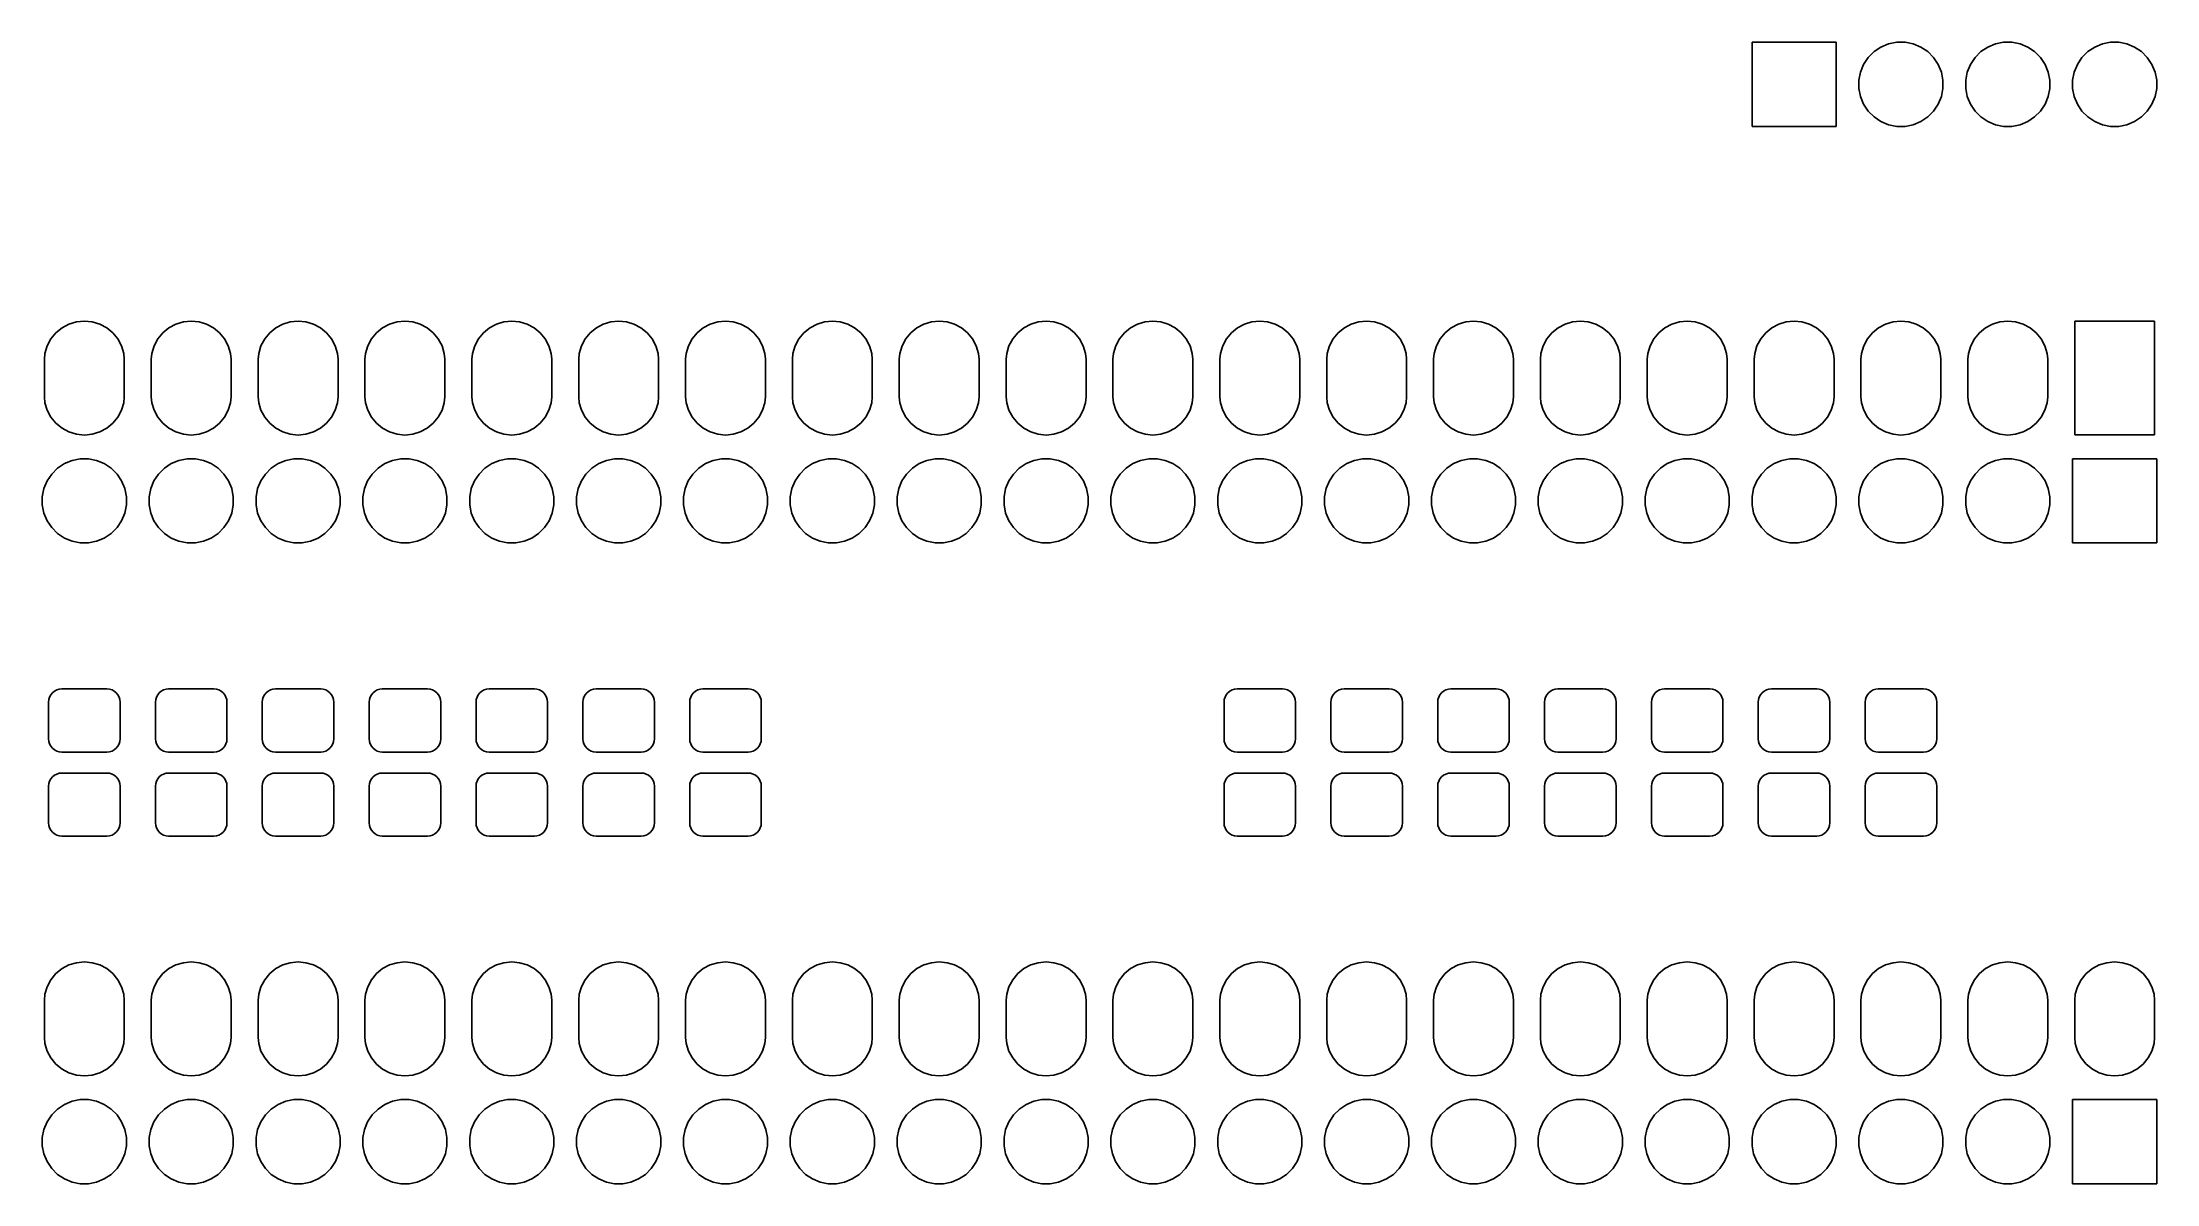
# Model space of a CAD drawing. Extents: x 94.9 to 145.1, y -143.2 to -116.1.
import ezdxf

# ---------------------------------------------------------------- set-up
doc = ezdxf.new("R2010")
doc.units = 0
doc.layers.add('BLACK', color=7, linetype='CONTINUOUS')

msp = doc.modelspace()

# ---------------------------------------------------------------- linework, layer by layer
at = {"layer": 'BLACK', "linetype": 'CONTINUOUS'}
for p, q in [((135.525, -118.094), (135.525, -116.094)), ((135.525, -116.094), (137.525, -116.094)), ((137.525, -116.094), (137.525, -118.094)), ((138.773, -116.132), (138.967, -116.094)), ((138.967, -116.094), (139.163, -116.094)), ((139.163, -116.094), (139.357, -116.132)), ((141.313, -116.132), (141.507, -116.094)), ((141.507, -116.094), (141.703, -116.094)), ((141.703, -116.094), (141.897, -116.132)), ((143.853, -116.132), (144.047, -116.094)), ((144.047, -116.094), (144.243, -116.094)), ((144.243, -116.094), (144.437, -116.132)), ((138.179, -116.62), (138.288, -116.457)), ((138.288, -116.457), (138.428, -116.317)), ((138.428, -116.317), (138.591, -116.208)), ((138.591, -116.208), (138.773, -116.132)), ((139.357, -116.132), (139.539, -116.208)), ((139.539, -116.208), (139.702, -116.317)), ((139.702, -116.317), (139.842, -116.457)), ((139.842, -116.457), (139.951, -116.62)), ((140.719, -116.62), (140.828, -116.457)), ((140.828, -116.457), (140.968, -116.317)), ((140.968, -116.317), (141.131, -116.208)), ((141.131, -116.208), (141.313, -116.132)), ((141.897, -116.132), (142.079, -116.208)), ((142.079, -116.208), (142.242, -116.317)), ((142.242, -116.317), (142.382, -116.457)), ((142.382, -116.457), (142.491, -116.62)), ((143.259, -116.62), (143.368, -116.457)), ((143.368, -116.457), (143.508, -116.317)), ((143.508, -116.317), (143.671, -116.208)), ((143.671, -116.208), (143.853, -116.132)), ((144.437, -116.132), (144.619, -116.208)), ((144.619, -116.208), (144.782, -116.317)), ((144.782, -116.317), (144.922, -116.457)), ((144.922, -116.457), (145.031, -116.62)), ((138.065, -116.996), (138.103, -116.802)), ((138.065, -117.192), (138.065, -116.996)), ((138.103, -116.802), (138.179, -116.62)), ((139.951, -116.62), (140.027, -116.802)), ((140.027, -116.802), (140.065, -116.996)), ((140.065, -116.996), (140.065, -117.192)), ((140.605, -116.996), (140.643, -116.802)), ((140.605, -117.192), (140.605, -116.996)), ((140.643, -116.802), (140.719, -116.62)), ((142.491, -116.62), (142.567, -116.802)), ((142.567, -116.802), (142.605, -116.996)), ((142.605, -116.996), (142.605, -117.192)), ((143.145, -116.996), (143.183, -116.802)), ((143.145, -117.192), (143.145, -116.996)), ((143.183, -116.802), (143.259, -116.62)), ((145.031, -116.62), (145.107, -116.802)), ((145.107, -116.802), (145.145, -116.996)), ((145.145, -116.996), (145.145, -117.192)), ((138.103, -117.386), (138.065, -117.192)), ((138.179, -117.568), (138.103, -117.386)), ((138.288, -117.731), (138.179, -117.568)), ((139.951, -117.568), (139.842, -117.731)), ((140.027, -117.386), (139.951, -117.568)), ((140.065, -117.192), (140.027, -117.386)), ((140.643, -117.386), (140.605, -117.192)), ((140.719, -117.568), (140.643, -117.386)), ((140.828, -117.731), (140.719, -117.568)), ((142.491, -117.568), (142.382, -117.731)), ((142.567, -117.386), (142.491, -117.568)), ((142.605, -117.192), (142.567, -117.386)), ((143.183, -117.386), (143.145, -117.192)), ((143.259, -117.568), (143.183, -117.386)), ((143.368, -117.731), (143.259, -117.568)), ((145.031, -117.568), (144.922, -117.731)), ((145.107, -117.386), (145.031, -117.568)), ((145.145, -117.192), (145.107, -117.386)), ((137.525, -118.094), (135.525, -118.094)), ((138.428, -117.871), (138.288, -117.731)), ((138.591, -117.98), (138.428, -117.871)), ((138.773, -118.056), (138.591, -117.98)), ((138.967, -118.094), (138.773, -118.056)), ((139.163, -118.094), (138.967, -118.094)), ((139.357, -118.056), (139.163, -118.094)), ((139.539, -117.98), (139.357, -118.056)), ((139.702, -117.871), (139.539, -117.98)), ((139.842, -117.731), (139.702, -117.871)), ((140.968, -117.871), (140.828, -117.731)), ((141.131, -117.98), (140.968, -117.871)), ((141.313, -118.056), (141.131, -117.98)), ((141.507, -118.094), (141.313, -118.056)), ((141.703, -118.094), (141.507, -118.094)), ((141.897, -118.056), (141.703, -118.094)), ((142.079, -117.98), (141.897, -118.056)), ((142.242, -117.871), (142.079, -117.98)), ((142.382, -117.731), (142.242, -117.871)), ((143.508, -117.871), (143.368, -117.731)), ((143.671, -117.98), (143.508, -117.871)), ((143.853, -118.056), (143.671, -117.98)), ((144.047, -118.094), (143.853, -118.056)), ((144.243, -118.094), (144.047, -118.094)), ((144.437, -118.056), (144.243, -118.094)), ((144.619, -117.98), (144.437, -118.056)), ((144.782, -117.871), (144.619, -117.98)), ((144.922, -117.731), (144.782, -117.871)), ((95.0913, -123.149), (95.21, -123.004)), ((95.21, -123.004), (95.3547, -122.885)), ((95.3547, -122.885), (95.5197, -122.797)), ((95.5197, -122.797), (95.6988, -122.743)), ((95.6988, -122.743), (95.885, -122.724)), ((95.885, -122.724), (96.0712, -122.743)), ((96.0712, -122.743), (96.2503, -122.797)), ((96.2503, -122.797), (96.4153, -122.885)), ((96.4153, -122.885), (96.56, -123.004)), ((96.56, -123.004), (96.6787, -123.149)), ((97.6313, -123.149), (97.75, -123.004)), ((97.75, -123.004), (97.8947, -122.885)), ((97.8947, -122.885), (98.0597, -122.797)), ((98.0597, -122.797), (98.2388, -122.743)), ((98.2388, -122.743), (98.425, -122.724)), ((98.425, -122.724), (98.6112, -122.743)), ((98.6112, -122.743), (98.7903, -122.797)), ((98.7903, -122.797), (98.9553, -122.885)), ((98.9553, -122.885), (99.1, -123.004)), ((99.1, -123.004), (99.2187, -123.149)), ((100.171, -123.149), (100.29, -123.004)), ((100.29, -123.004), (100.435, -122.885)), ((100.435, -122.885), (100.6, -122.797)), ((100.6, -122.797), (100.779, -122.743)), ((100.779, -122.743), (100.965, -122.724)), ((100.965, -122.724), (101.151, -122.743)), ((101.151, -122.743), (101.33, -122.797)), ((101.33, -122.797), (101.495, -122.885)), ((101.495, -122.885), (101.64, -123.004)), ((101.64, -123.004), (101.759, -123.149)), ((102.711, -123.149), (102.83, -123.004)), ((102.83, -123.004), (102.975, -122.885)), ((102.975, -122.885), (103.14, -122.797)), ((103.14, -122.797), (103.319, -122.743)), ((103.319, -122.743), (103.505, -122.724)), ((103.505, -122.724), (103.691, -122.743)), ((103.691, -122.743), (103.87, -122.797)), ((103.87, -122.797), (104.035, -122.885)), ((104.035, -122.885), (104.18, -123.004)), ((104.18, -123.004), (104.299, -123.149)), ((105.251, -123.149), (105.37, -123.004)), ((105.37, -123.004), (105.515, -122.885)), ((105.515, -122.885), (105.68, -122.797)), ((105.68, -122.797), (105.859, -122.743)), ((105.859, -122.743), (106.045, -122.724)), ((106.045, -122.724), (106.231, -122.743)), ((106.231, -122.743), (106.41, -122.797)), ((106.41, -122.797), (106.575, -122.885)), ((106.575, -122.885), (106.72, -123.004)), ((106.72, -123.004), (106.839, -123.149)), ((107.791, -123.149), (107.91, -123.004)), ((107.91, -123.004), (108.055, -122.885)), ((108.055, -122.885), (108.22, -122.797)), ((108.22, -122.797), (108.399, -122.743)), ((108.399, -122.743), (108.585, -122.724)), ((108.585, -122.724), (108.771, -122.743)), ((108.771, -122.743), (108.95, -122.797)), ((108.95, -122.797), (109.115, -122.885)), ((109.115, -122.885), (109.26, -123.004)), ((109.26, -123.004), (109.379, -123.149)), ((110.331, -123.149), (110.45, -123.004)), ((110.45, -123.004), (110.595, -122.885)), ((110.595, -122.885), (110.76, -122.797)), ((110.76, -122.797), (110.939, -122.743)), ((110.939, -122.743), (111.125, -122.724)), ((111.125, -122.724), (111.311, -122.743)), ((111.311, -122.743), (111.49, -122.797)), ((111.49, -122.797), (111.655, -122.885)), ((111.655, -122.885), (111.8, -123.004)), ((111.8, -123.004), (111.919, -123.149)), ((112.871, -123.149), (112.99, -123.004)), ((112.99, -123.004), (113.135, -122.885)), ((113.135, -122.885), (113.3, -122.797)), ((113.3, -122.797), (113.479, -122.743)), ((113.479, -122.743), (113.665, -122.724)), ((113.665, -122.724), (113.851, -122.743)), ((113.851, -122.743), (114.03, -122.797)), ((114.03, -122.797), (114.195, -122.885)), ((114.195, -122.885), (114.34, -123.004)), ((114.34, -123.004), (114.459, -123.149)), ((115.411, -123.149), (115.53, -123.004)), ((115.53, -123.004), (115.675, -122.885)), ((115.675, -122.885), (115.84, -122.797)), ((115.84, -122.797), (116.019, -122.743)), ((116.019, -122.743), (116.205, -122.724)), ((116.205, -122.724), (116.391, -122.743)), ((116.391, -122.743), (116.57, -122.797)), ((116.57, -122.797), (116.735, -122.885)), ((116.735, -122.885), (116.88, -123.004)), ((116.88, -123.004), (116.999, -123.149)), ((117.951, -123.149), (118.07, -123.004)), ((118.07, -123.004), (118.215, -122.885)), ((118.215, -122.885), (118.38, -122.797)), ((118.38, -122.797), (118.559, -122.743)), ((118.559, -122.743), (118.745, -122.724)), ((118.745, -122.724), (118.931, -122.743)), ((118.931, -122.743), (119.11, -122.797)), ((119.11, -122.797), (119.275, -122.885)), ((119.275, -122.885), (119.42, -123.004)), ((119.42, -123.004), (119.539, -123.149)), ((120.491, -123.149), (120.61, -123.004)), ((120.61, -123.004), (120.755, -122.885)), ((120.755, -122.885), (120.92, -122.797)), ((120.92, -122.797), (121.099, -122.743)), ((121.099, -122.743), (121.285, -122.724)), ((121.285, -122.724), (121.471, -122.743)), ((121.471, -122.743), (121.65, -122.797)), ((121.65, -122.797), (121.815, -122.885)), ((121.815, -122.885), (121.96, -123.004)), ((121.96, -123.004), (122.079, -123.149)), ((123.031, -123.149), (123.15, -123.004)), ((123.15, -123.004), (123.295, -122.885)), ((123.295, -122.885), (123.46, -122.797)), ((123.46, -122.797), (123.639, -122.743)), ((123.639, -122.743), (123.825, -122.724)), ((123.825, -122.724), (124.011, -122.743)), ((124.011, -122.743), (124.19, -122.797)), ((124.19, -122.797), (124.355, -122.885)), ((124.355, -122.885), (124.5, -123.004)), ((124.5, -123.004), (124.619, -123.149)), ((125.571, -123.149), (125.69, -123.004)), ((125.69, -123.004), (125.835, -122.885)), ((125.835, -122.885), (126, -122.797)), ((126, -122.797), (126.179, -122.743)), ((126.179, -122.743), (126.365, -122.724)), ((126.365, -122.724), (126.551, -122.743)), ((126.551, -122.743), (126.73, -122.797)), ((126.73, -122.797), (126.895, -122.885)), ((126.895, -122.885), (127.04, -123.004)), ((127.04, -123.004), (127.159, -123.149)), ((128.111, -123.149), (128.23, -123.004)), ((128.23, -123.004), (128.375, -122.885)), ((128.375, -122.885), (128.54, -122.797)), ((128.54, -122.797), (128.719, -122.743)), ((128.719, -122.743), (128.905, -122.724)), ((128.905, -122.724), (129.091, -122.743)), ((129.091, -122.743), (129.27, -122.797)), ((129.27, -122.797), (129.435, -122.885)), ((129.435, -122.885), (129.58, -123.004)), ((129.58, -123.004), (129.699, -123.149)), ((130.651, -123.149), (130.77, -123.004)), ((130.77, -123.004), (130.915, -122.885)), ((130.915, -122.885), (131.08, -122.797)), ((131.08, -122.797), (131.259, -122.743)), ((131.259, -122.743), (131.445, -122.724)), ((131.445, -122.724), (131.631, -122.743)), ((131.631, -122.743), (131.81, -122.797)), ((131.81, -122.797), (131.975, -122.885)), ((131.975, -122.885), (132.12, -123.004)), ((132.12, -123.004), (132.239, -123.149)), ((133.191, -123.149), (133.31, -123.004)), ((133.31, -123.004), (133.455, -122.885)), ((133.455, -122.885), (133.62, -122.797)), ((133.62, -122.797), (133.799, -122.743)), ((133.799, -122.743), (133.985, -122.724)), ((133.985, -122.724), (134.171, -122.743)), ((134.171, -122.743), (134.35, -122.797)), ((134.35, -122.797), (134.515, -122.885)), ((134.515, -122.885), (134.66, -123.004)), ((134.66, -123.004), (134.779, -123.149)), ((135.731, -123.149), (135.85, -123.004)), ((135.85, -123.004), (135.995, -122.885)), ((135.995, -122.885), (136.16, -122.797)), ((136.16, -122.797), (136.339, -122.743)), ((136.339, -122.743), (136.525, -122.724)), ((136.525, -122.724), (136.711, -122.743)), ((136.711, -122.743), (136.89, -122.797)), ((136.89, -122.797), (137.055, -122.885)), ((137.055, -122.885), (137.2, -123.004)), ((137.2, -123.004), (137.319, -123.149)), ((138.271, -123.149), (138.39, -123.004)), ((138.39, -123.004), (138.535, -122.885)), ((138.535, -122.885), (138.7, -122.797)), ((138.7, -122.797), (138.879, -122.743)), ((138.879, -122.743), (139.065, -122.724)), ((139.065, -122.724), (139.251, -122.743)), ((139.251, -122.743), (139.43, -122.797)), ((139.43, -122.797), (139.595, -122.885)), ((139.595, -122.885), (139.74, -123.004)), ((139.74, -123.004), (139.859, -123.149)), ((140.811, -123.149), (140.93, -123.004)), ((140.93, -123.004), (141.075, -122.885)), ((141.075, -122.885), (141.24, -122.797)), ((141.24, -122.797), (141.419, -122.743)), ((141.419, -122.743), (141.605, -122.724)), ((141.605, -122.724), (141.791, -122.743)), ((141.791, -122.743), (141.97, -122.797)), ((141.97, -122.797), (142.135, -122.885)), ((142.135, -122.885), (142.28, -123.004)), ((142.28, -123.004), (142.399, -123.149)), ((143.195, -125.429), (143.195, -122.729)), ((143.195, -122.729), (145.095, -122.729)), ((145.095, -122.729), (145.095, -125.429)), ((94.935, -123.632), (94.9487, -123.493)), ((94.935, -124.526), (94.935, -123.632)), ((94.9487, -123.493), (95.0031, -123.314)), ((95.0031, -123.314), (95.0913, -123.149)), ((96.6787, -123.149), (96.7669, -123.314)), ((96.7669, -123.314), (96.8213, -123.493)), ((96.8213, -123.493), (96.835, -123.632)), ((96.835, -123.632), (96.835, -124.526)), ((97.475, -123.632), (97.4887, -123.493)), ((97.475, -124.526), (97.475, -123.632)), ((97.4887, -123.493), (97.5431, -123.314)), ((97.5431, -123.314), (97.6313, -123.149)), ((99.2187, -123.149), (99.3069, -123.314)), ((99.3069, -123.314), (99.3613, -123.493)), ((99.3613, -123.493), (99.375, -123.632)), ((99.375, -123.632), (99.375, -124.526)), ((100.015, -123.632), (100.029, -123.493)), ((100.015, -124.526), (100.015, -123.632)), ((100.029, -123.493), (100.083, -123.314)), ((100.083, -123.314), (100.171, -123.149)), ((101.759, -123.149), (101.847, -123.314)), ((101.847, -123.314), (101.901, -123.493)), ((101.901, -123.493), (101.915, -123.632)), ((101.915, -123.632), (101.915, -124.526)), ((102.555, -123.632), (102.569, -123.493)), ((102.555, -124.526), (102.555, -123.632)), ((102.569, -123.493), (102.623, -123.314)), ((102.623, -123.314), (102.711, -123.149)), ((104.299, -123.149), (104.387, -123.314)), ((104.387, -123.314), (104.441, -123.493)), ((104.441, -123.493), (104.455, -123.632)), ((104.455, -123.632), (104.455, -124.526)), ((105.095, -123.632), (105.109, -123.493)), ((105.095, -124.526), (105.095, -123.632)), ((105.109, -123.493), (105.163, -123.314)), ((105.163, -123.314), (105.251, -123.149)), ((106.839, -123.149), (106.927, -123.314)), ((106.927, -123.314), (106.981, -123.493)), ((106.981, -123.493), (106.995, -123.632)), ((106.995, -123.632), (106.995, -124.526)), ((107.635, -123.632), (107.649, -123.493)), ((107.635, -124.526), (107.635, -123.632)), ((107.649, -123.493), (107.703, -123.314)), ((107.703, -123.314), (107.791, -123.149)), ((109.379, -123.149), (109.467, -123.314)), ((109.467, -123.314), (109.521, -123.493)), ((109.521, -123.493), (109.535, -123.632)), ((109.535, -123.632), (109.535, -124.526)), ((110.175, -123.632), (110.189, -123.493)), ((110.175, -124.526), (110.175, -123.632)), ((110.189, -123.493), (110.243, -123.314)), ((110.243, -123.314), (110.331, -123.149)), ((111.919, -123.149), (112.007, -123.314)), ((112.007, -123.314), (112.061, -123.493)), ((112.061, -123.493), (112.075, -123.632)), ((112.075, -123.632), (112.075, -124.526)), ((112.715, -123.632), (112.729, -123.493)), ((112.715, -124.526), (112.715, -123.632)), ((112.729, -123.493), (112.783, -123.314)), ((112.783, -123.314), (112.871, -123.149)), ((114.459, -123.149), (114.547, -123.314)), ((114.547, -123.314), (114.601, -123.493)), ((114.601, -123.493), (114.615, -123.632)), ((114.615, -123.632), (114.615, -124.526)), ((115.255, -123.632), (115.269, -123.493)), ((115.255, -124.526), (115.255, -123.632)), ((115.269, -123.493), (115.323, -123.314)), ((115.323, -123.314), (115.411, -123.149)), ((116.999, -123.149), (117.087, -123.314)), ((117.087, -123.314), (117.141, -123.493)), ((117.141, -123.493), (117.155, -123.632)), ((117.155, -123.632), (117.155, -124.526)), ((117.795, -123.632), (117.809, -123.493)), ((117.795, -124.526), (117.795, -123.632)), ((117.809, -123.493), (117.863, -123.314)), ((117.863, -123.314), (117.951, -123.149)), ((119.539, -123.149), (119.627, -123.314)), ((119.627, -123.314), (119.681, -123.493)), ((119.681, -123.493), (119.695, -123.632)), ((119.695, -123.632), (119.695, -124.526)), ((120.335, -123.632), (120.349, -123.493)), ((120.335, -124.526), (120.335, -123.632)), ((120.349, -123.493), (120.403, -123.314)), ((120.403, -123.314), (120.491, -123.149)), ((122.079, -123.149), (122.167, -123.314)), ((122.167, -123.314), (122.221, -123.493)), ((122.221, -123.493), (122.235, -123.632)), ((122.235, -123.632), (122.235, -124.526)), ((122.875, -123.632), (122.889, -123.493)), ((122.875, -124.526), (122.875, -123.632)), ((122.889, -123.493), (122.943, -123.314)), ((122.943, -123.314), (123.031, -123.149)), ((124.619, -123.149), (124.707, -123.314)), ((124.707, -123.314), (124.761, -123.493)), ((124.761, -123.493), (124.775, -123.632)), ((124.775, -123.632), (124.775, -124.526)), ((125.415, -123.632), (125.429, -123.493)), ((125.415, -124.526), (125.415, -123.632)), ((125.429, -123.493), (125.483, -123.314)), ((125.483, -123.314), (125.571, -123.149)), ((127.159, -123.149), (127.247, -123.314)), ((127.247, -123.314), (127.301, -123.493)), ((127.301, -123.493), (127.315, -123.632)), ((127.315, -123.632), (127.315, -124.526)), ((127.955, -123.632), (127.969, -123.493)), ((127.955, -124.526), (127.955, -123.632)), ((127.969, -123.493), (128.023, -123.314)), ((128.023, -123.314), (128.111, -123.149)), ((129.699, -123.149), (129.787, -123.314)), ((129.787, -123.314), (129.841, -123.493)), ((129.841, -123.493), (129.855, -123.632)), ((129.855, -123.632), (129.855, -124.526)), ((130.495, -123.632), (130.509, -123.493)), ((130.495, -124.526), (130.495, -123.632)), ((130.509, -123.493), (130.563, -123.314)), ((130.563, -123.314), (130.651, -123.149)), ((132.239, -123.149), (132.327, -123.314)), ((132.327, -123.314), (132.381, -123.493)), ((132.381, -123.493), (132.395, -123.632)), ((132.395, -123.632), (132.395, -124.526)), ((133.035, -123.632), (133.049, -123.493)), ((133.035, -124.526), (133.035, -123.632)), ((133.049, -123.493), (133.103, -123.314)), ((133.103, -123.314), (133.191, -123.149)), ((134.779, -123.149), (134.867, -123.314)), ((134.867, -123.314), (134.921, -123.493)), ((134.921, -123.493), (134.935, -123.632)), ((134.935, -123.632), (134.935, -124.526)), ((135.575, -123.632), (135.589, -123.493)), ((135.575, -124.526), (135.575, -123.632)), ((135.589, -123.493), (135.643, -123.314)), ((135.643, -123.314), (135.731, -123.149)), ((137.319, -123.149), (137.407, -123.314)), ((137.407, -123.314), (137.461, -123.493)), ((137.461, -123.493), (137.475, -123.632)), ((137.475, -123.632), (137.475, -124.526)), ((138.115, -123.632), (138.129, -123.493)), ((138.115, -124.526), (138.115, -123.632)), ((138.129, -123.493), (138.183, -123.314)), ((138.183, -123.314), (138.271, -123.149)), ((139.859, -123.149), (139.947, -123.314)), ((139.947, -123.314), (140.001, -123.493)), ((140.001, -123.493), (140.015, -123.632)), ((140.015, -123.632), (140.015, -124.526)), ((140.655, -123.632), (140.669, -123.493)), ((140.655, -124.526), (140.655, -123.632)), ((140.669, -123.493), (140.723, -123.314)), ((140.723, -123.314), (140.811, -123.149)), ((142.399, -123.149), (142.487, -123.314)), ((142.487, -123.314), (142.541, -123.493)), ((142.541, -123.493), (142.555, -123.632)), ((142.555, -123.632), (142.555, -124.526)), ((94.9487, -124.665), (94.935, -124.526)), ((96.835, -124.526), (96.8213, -124.665)), ((97.4887, -124.665), (97.475, -124.526)), ((99.375, -124.526), (99.3613, -124.665)), ((100.029, -124.665), (100.015, -124.526)), ((101.915, -124.526), (101.901, -124.665)), ((102.569, -124.665), (102.555, -124.526)), ((104.455, -124.526), (104.441, -124.665)), ((105.109, -124.665), (105.095, -124.526)), ((106.995, -124.526), (106.981, -124.665)), ((107.649, -124.665), (107.635, -124.526)), ((109.535, -124.526), (109.521, -124.665)), ((110.189, -124.665), (110.175, -124.526)), ((112.075, -124.526), (112.061, -124.665)), ((112.729, -124.665), (112.715, -124.526)), ((114.615, -124.526), (114.601, -124.665)), ((115.269, -124.665), (115.255, -124.526)), ((117.155, -124.526), (117.141, -124.665)), ((117.809, -124.665), (117.795, -124.526)), ((119.695, -124.526), (119.681, -124.665)), ((120.349, -124.665), (120.335, -124.526)), ((122.235, -124.526), (122.221, -124.665)), ((122.889, -124.665), (122.875, -124.526)), ((124.775, -124.526), (124.761, -124.665)), ((125.429, -124.665), (125.415, -124.526)), ((127.315, -124.526), (127.301, -124.665)), ((127.969, -124.665), (127.955, -124.526)), ((129.855, -124.526), (129.841, -124.665)), ((130.509, -124.665), (130.495, -124.526)), ((132.395, -124.526), (132.381, -124.665)), ((133.049, -124.665), (133.035, -124.526)), ((134.935, -124.526), (134.921, -124.665)), ((135.589, -124.665), (135.575, -124.526)), ((137.475, -124.526), (137.461, -124.665)), ((138.129, -124.665), (138.115, -124.526)), ((140.015, -124.526), (140.001, -124.665)), ((140.669, -124.665), (140.655, -124.526)), ((142.555, -124.526), (142.541, -124.665)), ((95.0031, -124.844), (94.9487, -124.665)), ((95.0913, -125.009), (95.0031, -124.844)), ((95.21, -125.154), (95.0913, -125.009)), ((96.6787, -125.009), (96.56, -125.154)), ((96.7669, -124.844), (96.6787, -125.009)), ((96.8213, -124.665), (96.7669, -124.844)), ((97.5431, -124.844), (97.4887, -124.665)), ((97.6313, -125.009), (97.5431, -124.844)), ((97.75, -125.154), (97.6313, -125.009)), ((99.2187, -125.009), (99.1, -125.154)), ((99.3069, -124.844), (99.2187, -125.009)), ((99.3613, -124.665), (99.3069, -124.844)), ((100.083, -124.844), (100.029, -124.665)), ((100.171, -125.009), (100.083, -124.844)), ((100.29, -125.154), (100.171, -125.009)), ((101.759, -125.009), (101.64, -125.154)), ((101.847, -124.844), (101.759, -125.009)), ((101.901, -124.665), (101.847, -124.844)), ((102.623, -124.844), (102.569, -124.665)), ((102.711, -125.009), (102.623, -124.844)), ((102.83, -125.154), (102.711, -125.009)), ((104.299, -125.009), (104.18, -125.154)), ((104.387, -124.844), (104.299, -125.009)), ((104.441, -124.665), (104.387, -124.844)), ((105.163, -124.844), (105.109, -124.665)), ((105.251, -125.009), (105.163, -124.844)), ((105.37, -125.154), (105.251, -125.009)), ((106.839, -125.009), (106.72, -125.154)), ((106.927, -124.844), (106.839, -125.009)), ((106.981, -124.665), (106.927, -124.844)), ((107.703, -124.844), (107.649, -124.665)), ((107.791, -125.009), (107.703, -124.844)), ((107.91, -125.154), (107.791, -125.009)), ((109.379, -125.009), (109.26, -125.154)), ((109.467, -124.844), (109.379, -125.009)), ((109.521, -124.665), (109.467, -124.844)), ((110.243, -124.844), (110.189, -124.665)), ((110.331, -125.009), (110.243, -124.844)), ((110.45, -125.154), (110.331, -125.009)), ((111.919, -125.009), (111.8, -125.154)), ((112.007, -124.844), (111.919, -125.009)), ((112.061, -124.665), (112.007, -124.844)), ((112.783, -124.844), (112.729, -124.665)), ((112.871, -125.009), (112.783, -124.844)), ((112.99, -125.154), (112.871, -125.009)), ((114.459, -125.009), (114.34, -125.154)), ((114.547, -124.844), (114.459, -125.009)), ((114.601, -124.665), (114.547, -124.844)), ((115.323, -124.844), (115.269, -124.665)), ((115.411, -125.009), (115.323, -124.844)), ((115.53, -125.154), (115.411, -125.009)), ((116.999, -125.009), (116.88, -125.154)), ((117.087, -124.844), (116.999, -125.009)), ((117.141, -124.665), (117.087, -124.844)), ((117.863, -124.844), (117.809, -124.665)), ((117.951, -125.009), (117.863, -124.844)), ((118.07, -125.154), (117.951, -125.009)), ((119.539, -125.009), (119.42, -125.154)), ((119.627, -124.844), (119.539, -125.009)), ((119.681, -124.665), (119.627, -124.844)), ((120.403, -124.844), (120.349, -124.665)), ((120.491, -125.009), (120.403, -124.844)), ((120.61, -125.154), (120.491, -125.009)), ((122.079, -125.009), (121.96, -125.154)), ((122.167, -124.844), (122.079, -125.009)), ((122.221, -124.665), (122.167, -124.844)), ((122.943, -124.844), (122.889, -124.665)), ((123.031, -125.009), (122.943, -124.844)), ((123.15, -125.154), (123.031, -125.009)), ((124.619, -125.009), (124.5, -125.154)), ((124.707, -124.844), (124.619, -125.009)), ((124.761, -124.665), (124.707, -124.844)), ((125.483, -124.844), (125.429, -124.665)), ((125.571, -125.009), (125.483, -124.844)), ((125.69, -125.154), (125.571, -125.009)), ((127.159, -125.009), (127.04, -125.154)), ((127.247, -124.844), (127.159, -125.009)), ((127.301, -124.665), (127.247, -124.844)), ((128.023, -124.844), (127.969, -124.665)), ((128.111, -125.009), (128.023, -124.844)), ((128.23, -125.154), (128.111, -125.009)), ((129.699, -125.009), (129.58, -125.154)), ((129.787, -124.844), (129.699, -125.009)), ((129.841, -124.665), (129.787, -124.844)), ((130.563, -124.844), (130.509, -124.665)), ((130.651, -125.009), (130.563, -124.844)), ((130.77, -125.154), (130.651, -125.009)), ((132.239, -125.009), (132.12, -125.154)), ((132.327, -124.844), (132.239, -125.009)), ((132.381, -124.665), (132.327, -124.844)), ((133.103, -124.844), (133.049, -124.665)), ((133.191, -125.009), (133.103, -124.844)), ((133.31, -125.154), (133.191, -125.009)), ((134.779, -125.009), (134.66, -125.154)), ((134.867, -124.844), (134.779, -125.009)), ((134.921, -124.665), (134.867, -124.844)), ((135.643, -124.844), (135.589, -124.665)), ((135.731, -125.009), (135.643, -124.844)), ((135.85, -125.154), (135.731, -125.009)), ((137.319, -125.009), (137.2, -125.154)), ((137.407, -124.844), (137.319, -125.009)), ((137.461, -124.665), (137.407, -124.844)), ((138.183, -124.844), (138.129, -124.665)), ((138.271, -125.009), (138.183, -124.844)), ((138.39, -125.154), (138.271, -125.009)), ((139.859, -125.009), (139.74, -125.154)), ((139.947, -124.844), (139.859, -125.009)), ((140.001, -124.665), (139.947, -124.844)), ((140.723, -124.844), (140.669, -124.665)), ((140.811, -125.009), (140.723, -124.844)), ((140.93, -125.154), (140.811, -125.009)), ((142.399, -125.009), (142.28, -125.154)), ((142.487, -124.844), (142.399, -125.009)), ((142.541, -124.665), (142.487, -124.844)), ((95.3547, -125.273), (95.21, -125.154)), ((95.5197, -125.361), (95.3547, -125.273)), ((95.6988, -125.415), (95.5197, -125.361)), ((95.885, -125.434), (95.6988, -125.415)), ((96.0712, -125.415), (95.885, -125.434)), ((96.2503, -125.361), (96.0712, -125.415)), ((96.4153, -125.273), (96.2503, -125.361)), ((96.56, -125.154), (96.4153, -125.273)), ((97.8947, -125.273), (97.75, -125.154)), ((98.0597, -125.361), (97.8947, -125.273)), ((98.2388, -125.415), (98.0597, -125.361)), ((98.425, -125.434), (98.2388, -125.415)), ((98.6112, -125.415), (98.425, -125.434)), ((98.7903, -125.361), (98.6112, -125.415)), ((98.9553, -125.273), (98.7903, -125.361)), ((99.1, -125.154), (98.9553, -125.273)), ((100.435, -125.273), (100.29, -125.154)), ((100.6, -125.361), (100.435, -125.273)), ((100.779, -125.415), (100.6, -125.361)), ((100.965, -125.434), (100.779, -125.415)), ((101.151, -125.415), (100.965, -125.434)), ((101.33, -125.361), (101.151, -125.415)), ((101.495, -125.273), (101.33, -125.361)), ((101.64, -125.154), (101.495, -125.273)), ((102.975, -125.273), (102.83, -125.154)), ((103.14, -125.361), (102.975, -125.273)), ((103.319, -125.415), (103.14, -125.361)), ((103.505, -125.434), (103.319, -125.415)), ((103.691, -125.415), (103.505, -125.434)), ((103.87, -125.361), (103.691, -125.415)), ((104.035, -125.273), (103.87, -125.361)), ((104.18, -125.154), (104.035, -125.273)), ((105.515, -125.273), (105.37, -125.154)), ((105.68, -125.361), (105.515, -125.273)), ((105.859, -125.415), (105.68, -125.361)), ((106.045, -125.434), (105.859, -125.415)), ((106.231, -125.415), (106.045, -125.434)), ((106.41, -125.361), (106.231, -125.415)), ((106.575, -125.273), (106.41, -125.361)), ((106.72, -125.154), (106.575, -125.273)), ((108.055, -125.273), (107.91, -125.154)), ((108.22, -125.361), (108.055, -125.273)), ((108.399, -125.415), (108.22, -125.361)), ((108.585, -125.434), (108.399, -125.415)), ((108.771, -125.415), (108.585, -125.434)), ((108.95, -125.361), (108.771, -125.415)), ((109.115, -125.273), (108.95, -125.361)), ((109.26, -125.154), (109.115, -125.273)), ((110.595, -125.273), (110.45, -125.154)), ((110.76, -125.361), (110.595, -125.273)), ((110.939, -125.415), (110.76, -125.361)), ((111.125, -125.434), (110.939, -125.415)), ((111.311, -125.415), (111.125, -125.434)), ((111.49, -125.361), (111.311, -125.415)), ((111.655, -125.273), (111.49, -125.361)), ((111.8, -125.154), (111.655, -125.273)), ((113.135, -125.273), (112.99, -125.154)), ((113.3, -125.361), (113.135, -125.273)), ((113.479, -125.415), (113.3, -125.361)), ((113.665, -125.434), (113.479, -125.415)), ((113.851, -125.415), (113.665, -125.434)), ((114.03, -125.361), (113.851, -125.415)), ((114.195, -125.273), (114.03, -125.361)), ((114.34, -125.154), (114.195, -125.273)), ((115.675, -125.273), (115.53, -125.154)), ((115.84, -125.361), (115.675, -125.273)), ((116.019, -125.415), (115.84, -125.361)), ((116.205, -125.434), (116.019, -125.415)), ((116.391, -125.415), (116.205, -125.434)), ((116.57, -125.361), (116.391, -125.415)), ((116.735, -125.273), (116.57, -125.361)), ((116.88, -125.154), (116.735, -125.273)), ((118.215, -125.273), (118.07, -125.154)), ((118.38, -125.361), (118.215, -125.273)), ((118.559, -125.415), (118.38, -125.361)), ((118.745, -125.434), (118.559, -125.415)), ((118.931, -125.415), (118.745, -125.434)), ((119.11, -125.361), (118.931, -125.415)), ((119.275, -125.273), (119.11, -125.361)), ((119.42, -125.154), (119.275, -125.273)), ((120.755, -125.273), (120.61, -125.154)), ((120.92, -125.361), (120.755, -125.273)), ((121.099, -125.415), (120.92, -125.361)), ((121.285, -125.434), (121.099, -125.415)), ((121.471, -125.415), (121.285, -125.434)), ((121.65, -125.361), (121.471, -125.415)), ((121.815, -125.273), (121.65, -125.361)), ((121.96, -125.154), (121.815, -125.273)), ((123.295, -125.273), (123.15, -125.154)), ((123.46, -125.361), (123.295, -125.273)), ((123.639, -125.415), (123.46, -125.361)), ((123.825, -125.434), (123.639, -125.415)), ((124.011, -125.415), (123.825, -125.434)), ((124.19, -125.361), (124.011, -125.415)), ((124.355, -125.273), (124.19, -125.361)), ((124.5, -125.154), (124.355, -125.273)), ((125.835, -125.273), (125.69, -125.154)), ((126, -125.361), (125.835, -125.273)), ((126.179, -125.415), (126, -125.361)), ((126.365, -125.434), (126.179, -125.415)), ((126.551, -125.415), (126.365, -125.434)), ((126.73, -125.361), (126.551, -125.415)), ((126.895, -125.273), (126.73, -125.361)), ((127.04, -125.154), (126.895, -125.273)), ((128.375, -125.273), (128.23, -125.154)), ((128.54, -125.361), (128.375, -125.273)), ((128.719, -125.415), (128.54, -125.361)), ((128.905, -125.434), (128.719, -125.415)), ((129.091, -125.415), (128.905, -125.434)), ((129.27, -125.361), (129.091, -125.415)), ((129.435, -125.273), (129.27, -125.361)), ((129.58, -125.154), (129.435, -125.273)), ((130.915, -125.273), (130.77, -125.154)), ((131.08, -125.361), (130.915, -125.273)), ((131.259, -125.415), (131.08, -125.361)), ((131.445, -125.434), (131.259, -125.415)), ((131.631, -125.415), (131.445, -125.434)), ((131.81, -125.361), (131.631, -125.415)), ((131.975, -125.273), (131.81, -125.361)), ((132.12, -125.154), (131.975, -125.273)), ((133.455, -125.273), (133.31, -125.154)), ((133.62, -125.361), (133.455, -125.273)), ((133.799, -125.415), (133.62, -125.361)), ((133.985, -125.434), (133.799, -125.415)), ((134.171, -125.415), (133.985, -125.434)), ((134.35, -125.361), (134.171, -125.415)), ((134.515, -125.273), (134.35, -125.361)), ((134.66, -125.154), (134.515, -125.273)), ((135.995, -125.273), (135.85, -125.154)), ((136.16, -125.361), (135.995, -125.273)), ((136.339, -125.415), (136.16, -125.361)), ((136.525, -125.434), (136.339, -125.415)), ((136.711, -125.415), (136.525, -125.434)), ((136.89, -125.361), (136.711, -125.415)), ((137.055, -125.273), (136.89, -125.361)), ((137.2, -125.154), (137.055, -125.273)), ((138.535, -125.273), (138.39, -125.154)), ((138.7, -125.361), (138.535, -125.273)), ((138.879, -125.415), (138.7, -125.361)), ((139.065, -125.434), (138.879, -125.415)), ((139.251, -125.415), (139.065, -125.434)), ((139.43, -125.361), (139.251, -125.415)), ((139.595, -125.273), (139.43, -125.361)), ((139.74, -125.154), (139.595, -125.273)), ((141.075, -125.273), (140.93, -125.154)), ((141.24, -125.361), (141.075, -125.273)), ((141.419, -125.415), (141.24, -125.361)), ((141.605, -125.434), (141.419, -125.415)), ((141.791, -125.415), (141.605, -125.434)), ((141.97, -125.361), (141.791, -125.415)), ((142.135, -125.273), (141.97, -125.361)), ((142.28, -125.154), (142.135, -125.273)), ((145.095, -125.429), (143.195, -125.429)), ((95.2475, -126.223), (95.4113, -126.114)), ((95.4113, -126.114), (95.5933, -126.038)), ((95.5933, -126.038), (95.7865, -126)), ((95.7865, -126), (95.9835, -126)), ((95.9835, -126), (96.1767, -126.038)), ((96.1767, -126.038), (96.3587, -126.114)), ((96.3587, -126.114), (96.5225, -126.223)), ((97.7875, -126.223), (97.9513, -126.114)), ((97.9513, -126.114), (98.1333, -126.038)), ((98.1333, -126.038), (98.3265, -126)), ((98.3265, -126), (98.5235, -126)), ((98.5235, -126), (98.7167, -126.038)), ((98.7167, -126.038), (98.8987, -126.114)), ((98.8987, -126.114), (99.0625, -126.223)), ((100.328, -126.223), (100.491, -126.114)), ((100.491, -126.114), (100.673, -126.038)), ((100.673, -126.038), (100.867, -126)), ((100.867, -126), (101.063, -126)), ((101.063, -126), (101.257, -126.038)), ((101.257, -126.038), (101.439, -126.114)), ((101.439, -126.114), (101.602, -126.223)), ((102.868, -126.223), (103.031, -126.114)), ((103.031, -126.114), (103.213, -126.038)), ((103.213, -126.038), (103.407, -126)), ((103.407, -126), (103.603, -126)), ((103.603, -126), (103.797, -126.038)), ((103.797, -126.038), (103.979, -126.114)), ((103.979, -126.114), (104.142, -126.223)), ((105.408, -126.223), (105.571, -126.114)), ((105.571, -126.114), (105.753, -126.038)), ((105.753, -126.038), (105.947, -126)), ((105.947, -126), (106.143, -126)), ((106.143, -126), (106.337, -126.038)), ((106.337, -126.038), (106.519, -126.114)), ((106.519, -126.114), (106.682, -126.223)), ((107.948, -126.223), (108.111, -126.114)), ((108.111, -126.114), (108.293, -126.038)), ((108.293, -126.038), (108.487, -126)), ((108.487, -126), (108.683, -126)), ((108.683, -126), (108.877, -126.038)), ((108.877, -126.038), (109.059, -126.114)), ((109.059, -126.114), (109.222, -126.223)), ((110.488, -126.223), (110.651, -126.114)), ((110.651, -126.114), (110.833, -126.038)), ((110.833, -126.038), (111.027, -126)), ((111.027, -126), (111.223, -126)), ((111.223, -126), (111.417, -126.038)), ((111.417, -126.038), (111.599, -126.114)), ((111.599, -126.114), (111.762, -126.223)), ((113.028, -126.223), (113.191, -126.114)), ((113.191, -126.114), (113.373, -126.038)), ((113.373, -126.038), (113.567, -126)), ((113.567, -126), (113.763, -126)), ((113.763, -126), (113.957, -126.038)), ((113.957, -126.038), (114.139, -126.114)), ((114.139, -126.114), (114.302, -126.223)), ((115.568, -126.223), (115.731, -126.114)), ((115.731, -126.114), (115.913, -126.038)), ((115.913, -126.038), (116.107, -126)), ((116.107, -126), (116.303, -126)), ((116.303, -126), (116.497, -126.038)), ((116.497, -126.038), (116.679, -126.114)), ((116.679, -126.114), (116.842, -126.223)), ((118.108, -126.223), (118.271, -126.114)), ((118.271, -126.114), (118.453, -126.038)), ((118.453, -126.038), (118.647, -126)), ((118.647, -126), (118.843, -126)), ((118.843, -126), (119.037, -126.038)), ((119.037, -126.038), (119.219, -126.114)), ((119.219, -126.114), (119.382, -126.223)), ((120.648, -126.223), (120.811, -126.114)), ((120.811, -126.114), (120.993, -126.038)), ((120.993, -126.038), (121.187, -126)), ((121.187, -126), (121.383, -126)), ((121.383, -126), (121.577, -126.038)), ((121.577, -126.038), (121.759, -126.114)), ((121.759, -126.114), (121.922, -126.223)), ((123.188, -126.223), (123.351, -126.114)), ((123.351, -126.114), (123.533, -126.038)), ((123.533, -126.038), (123.727, -126)), ((123.727, -126), (123.923, -126)), ((123.923, -126), (124.117, -126.038)), ((124.117, -126.038), (124.299, -126.114)), ((124.299, -126.114), (124.462, -126.223)), ((125.728, -126.223), (125.891, -126.114)), ((125.891, -126.114), (126.073, -126.038)), ((126.073, -126.038), (126.267, -126)), ((126.267, -126), (126.463, -126)), ((126.463, -126), (126.657, -126.038)), ((126.657, -126.038), (126.839, -126.114)), ((126.839, -126.114), (127.002, -126.223)), ((128.268, -126.223), (128.431, -126.114)), ((128.431, -126.114), (128.613, -126.038)), ((128.613, -126.038), (128.807, -126)), ((128.807, -126), (129.003, -126)), ((129.003, -126), (129.197, -126.038)), ((129.197, -126.038), (129.379, -126.114)), ((129.379, -126.114), (129.542, -126.223)), ((130.808, -126.223), (130.971, -126.114)), ((130.971, -126.114), (131.153, -126.038)), ((131.153, -126.038), (131.347, -126)), ((131.347, -126), (131.543, -126)), ((131.543, -126), (131.737, -126.038)), ((131.737, -126.038), (131.919, -126.114)), ((131.919, -126.114), (132.082, -126.223)), ((133.348, -126.223), (133.511, -126.114)), ((133.511, -126.114), (133.693, -126.038)), ((133.693, -126.038), (133.887, -126)), ((133.887, -126), (134.083, -126)), ((134.083, -126), (134.277, -126.038)), ((134.277, -126.038), (134.459, -126.114)), ((134.459, -126.114), (134.622, -126.223)), ((135.888, -126.223), (136.051, -126.114)), ((136.051, -126.114), (136.233, -126.038)), ((136.233, -126.038), (136.427, -126)), ((136.427, -126), (136.623, -126)), ((136.623, -126), (136.817, -126.038)), ((136.817, -126.038), (136.999, -126.114)), ((136.999, -126.114), (137.162, -126.223)), ((138.428, -126.223), (138.591, -126.114)), ((138.591, -126.114), (138.773, -126.038)), ((138.773, -126.038), (138.967, -126)), ((138.967, -126), (139.163, -126)), ((139.163, -126), (139.357, -126.038)), ((139.357, -126.038), (139.539, -126.114)), ((139.539, -126.114), (139.702, -126.223)), ((140.968, -126.223), (141.131, -126.114)), ((141.131, -126.114), (141.313, -126.038)), ((141.313, -126.038), (141.507, -126)), ((141.507, -126), (141.703, -126)), ((141.703, -126), (141.897, -126.038)), ((141.897, -126.038), (142.079, -126.114)), ((142.079, -126.114), (142.242, -126.223)), ((143.145, -128), (143.145, -126)), ((143.145, -126), (145.145, -126)), ((145.145, -126), (145.145, -128)), ((94.9234, -126.708), (94.9988, -126.526)), ((94.9988, -126.526), (95.1082, -126.363)), ((95.1082, -126.363), (95.2475, -126.223)), ((96.5225, -126.223), (96.6618, -126.363)), ((96.6618, -126.363), (96.7712, -126.526)), ((96.7712, -126.526), (96.8466, -126.708)), ((97.4634, -126.708), (97.5388, -126.526)), ((97.5388, -126.526), (97.6482, -126.363)), ((97.6482, -126.363), (97.7875, -126.223)), ((99.0625, -126.223), (99.2018, -126.363)), ((99.2018, -126.363), (99.3112, -126.526)), ((99.3112, -126.526), (99.3866, -126.708)), ((100.003, -126.708), (100.079, -126.526)), ((100.079, -126.526), (100.188, -126.363)), ((100.188, -126.363), (100.328, -126.223)), ((101.602, -126.223), (101.742, -126.363)), ((101.742, -126.363), (101.851, -126.526)), ((101.851, -126.526), (101.927, -126.708)), ((102.543, -126.708), (102.619, -126.526)), ((102.619, -126.526), (102.728, -126.363)), ((102.728, -126.363), (102.868, -126.223)), ((104.142, -126.223), (104.282, -126.363)), ((104.282, -126.363), (104.391, -126.526)), ((104.391, -126.526), (104.467, -126.708)), ((105.083, -126.708), (105.159, -126.526)), ((105.159, -126.526), (105.268, -126.363)), ((105.268, -126.363), (105.408, -126.223)), ((106.682, -126.223), (106.822, -126.363)), ((106.822, -126.363), (106.931, -126.526)), ((106.931, -126.526), (107.007, -126.708)), ((107.623, -126.708), (107.699, -126.526)), ((107.699, -126.526), (107.808, -126.363)), ((107.808, -126.363), (107.948, -126.223)), ((109.222, -126.223), (109.362, -126.363)), ((109.362, -126.363), (109.471, -126.526)), ((109.471, -126.526), (109.547, -126.708)), ((110.163, -126.708), (110.239, -126.526)), ((110.239, -126.526), (110.348, -126.363)), ((110.348, -126.363), (110.488, -126.223)), ((111.762, -126.223), (111.902, -126.363)), ((111.902, -126.363), (112.011, -126.526)), ((112.011, -126.526), (112.087, -126.708)), ((112.703, -126.708), (112.779, -126.526)), ((112.779, -126.526), (112.888, -126.363)), ((112.888, -126.363), (113.028, -126.223)), ((114.302, -126.223), (114.442, -126.363)), ((114.442, -126.363), (114.551, -126.526)), ((114.551, -126.526), (114.627, -126.708)), ((115.243, -126.708), (115.319, -126.526)), ((115.319, -126.526), (115.428, -126.363)), ((115.428, -126.363), (115.568, -126.223)), ((116.842, -126.223), (116.982, -126.363)), ((116.982, -126.363), (117.091, -126.526)), ((117.091, -126.526), (117.167, -126.708)), ((117.783, -126.708), (117.859, -126.526)), ((117.859, -126.526), (117.968, -126.363)), ((117.968, -126.363), (118.108, -126.223)), ((119.382, -126.223), (119.522, -126.363)), ((119.522, -126.363), (119.631, -126.526)), ((119.631, -126.526), (119.707, -126.708)), ((120.323, -126.708), (120.399, -126.526)), ((120.399, -126.526), (120.508, -126.363)), ((120.508, -126.363), (120.648, -126.223)), ((121.922, -126.223), (122.062, -126.363)), ((122.062, -126.363), (122.171, -126.526)), ((122.171, -126.526), (122.247, -126.708)), ((122.863, -126.708), (122.939, -126.526)), ((122.939, -126.526), (123.048, -126.363)), ((123.048, -126.363), (123.188, -126.223)), ((124.462, -126.223), (124.602, -126.363)), ((124.602, -126.363), (124.711, -126.526)), ((124.711, -126.526), (124.787, -126.708)), ((125.403, -126.708), (125.479, -126.526)), ((125.479, -126.526), (125.588, -126.363)), ((125.588, -126.363), (125.728, -126.223)), ((127.002, -126.223), (127.142, -126.363)), ((127.142, -126.363), (127.251, -126.526)), ((127.251, -126.526), (127.327, -126.708)), ((127.943, -126.708), (128.019, -126.526)), ((128.019, -126.526), (128.128, -126.363)), ((128.128, -126.363), (128.268, -126.223)), ((129.542, -126.223), (129.682, -126.363)), ((129.682, -126.363), (129.791, -126.526)), ((129.791, -126.526), (129.867, -126.708)), ((130.483, -126.708), (130.559, -126.526)), ((130.559, -126.526), (130.668, -126.363)), ((130.668, -126.363), (130.808, -126.223)), ((132.082, -126.223), (132.222, -126.363)), ((132.222, -126.363), (132.331, -126.526)), ((132.331, -126.526), (132.407, -126.708)), ((133.023, -126.708), (133.099, -126.526)), ((133.099, -126.526), (133.208, -126.363)), ((133.208, -126.363), (133.348, -126.223)), ((134.622, -126.223), (134.762, -126.363)), ((134.762, -126.363), (134.871, -126.526)), ((134.871, -126.526), (134.947, -126.708)), ((135.563, -126.708), (135.639, -126.526)), ((135.639, -126.526), (135.748, -126.363)), ((135.748, -126.363), (135.888, -126.223)), ((137.162, -126.223), (137.302, -126.363)), ((137.302, -126.363), (137.411, -126.526)), ((137.411, -126.526), (137.487, -126.708)), ((138.103, -126.708), (138.179, -126.526)), ((138.179, -126.526), (138.288, -126.363)), ((138.288, -126.363), (138.428, -126.223)), ((139.702, -126.223), (139.842, -126.363)), ((139.842, -126.363), (139.951, -126.526)), ((139.951, -126.526), (140.027, -126.708)), ((140.643, -126.708), (140.719, -126.526)), ((140.719, -126.526), (140.828, -126.363)), ((140.828, -126.363), (140.968, -126.223)), ((142.242, -126.223), (142.382, -126.363)), ((142.382, -126.363), (142.491, -126.526)), ((142.491, -126.526), (142.567, -126.708)), ((94.885, -126.902), (94.9234, -126.708)), ((94.885, -127.098), (94.885, -126.902)), ((94.9234, -127.292), (94.885, -127.098)), ((96.8466, -126.708), (96.885, -126.902)), ((96.885, -127.098), (96.8466, -127.292)), ((96.885, -126.902), (96.885, -127.098)), ((97.425, -126.902), (97.4634, -126.708)), ((97.425, -127.098), (97.425, -126.902)), ((97.4634, -127.292), (97.425, -127.098)), ((99.3866, -126.708), (99.425, -126.902)), ((99.425, -127.098), (99.3866, -127.292)), ((99.425, -126.902), (99.425, -127.098)), ((99.965, -126.902), (100.003, -126.708)), ((99.965, -127.098), (99.965, -126.902)), ((100.003, -127.292), (99.965, -127.098)), ((101.927, -126.708), (101.965, -126.902)), ((101.965, -127.098), (101.927, -127.292)), ((101.965, -126.902), (101.965, -127.098)), ((102.505, -126.902), (102.543, -126.708)), ((102.505, -127.098), (102.505, -126.902)), ((102.543, -127.292), (102.505, -127.098)), ((104.467, -126.708), (104.505, -126.902)), ((104.505, -127.098), (104.467, -127.292)), ((104.505, -126.902), (104.505, -127.098)), ((105.045, -126.902), (105.083, -126.708)), ((105.045, -127.098), (105.045, -126.902)), ((105.083, -127.292), (105.045, -127.098)), ((107.007, -126.708), (107.045, -126.902)), ((107.045, -127.098), (107.007, -127.292)), ((107.045, -126.902), (107.045, -127.098)), ((107.585, -126.902), (107.623, -126.708)), ((107.585, -127.098), (107.585, -126.902)), ((107.623, -127.292), (107.585, -127.098)), ((109.547, -126.708), (109.585, -126.902)), ((109.585, -127.098), (109.547, -127.292)), ((109.585, -126.902), (109.585, -127.098)), ((110.125, -126.902), (110.163, -126.708)), ((110.125, -127.098), (110.125, -126.902)), ((110.163, -127.292), (110.125, -127.098)), ((112.087, -126.708), (112.125, -126.902)), ((112.125, -127.098), (112.087, -127.292)), ((112.125, -126.902), (112.125, -127.098)), ((112.665, -126.902), (112.703, -126.708)), ((112.665, -127.098), (112.665, -126.902)), ((112.703, -127.292), (112.665, -127.098)), ((114.627, -126.708), (114.665, -126.902)), ((114.665, -127.098), (114.627, -127.292)), ((114.665, -126.902), (114.665, -127.098)), ((115.205, -126.902), (115.243, -126.708)), ((115.205, -127.098), (115.205, -126.902)), ((115.243, -127.292), (115.205, -127.098)), ((117.167, -126.708), (117.205, -126.902)), ((117.205, -127.098), (117.167, -127.292)), ((117.205, -126.902), (117.205, -127.098)), ((117.745, -126.902), (117.783, -126.708)), ((117.745, -127.098), (117.745, -126.902)), ((117.783, -127.292), (117.745, -127.098)), ((119.707, -126.708), (119.745, -126.902)), ((119.745, -127.098), (119.707, -127.292)), ((119.745, -126.902), (119.745, -127.098)), ((120.285, -126.902), (120.323, -126.708)), ((120.285, -127.098), (120.285, -126.902)), ((120.323, -127.292), (120.285, -127.098)), ((122.247, -126.708), (122.285, -126.902)), ((122.285, -127.098), (122.247, -127.292)), ((122.285, -126.902), (122.285, -127.098)), ((122.825, -126.902), (122.863, -126.708)), ((122.825, -127.098), (122.825, -126.902)), ((122.863, -127.292), (122.825, -127.098)), ((124.787, -126.708), (124.825, -126.902)), ((124.825, -127.098), (124.787, -127.292)), ((124.825, -126.902), (124.825, -127.098)), ((125.365, -126.902), (125.403, -126.708)), ((125.365, -127.098), (125.365, -126.902)), ((125.403, -127.292), (125.365, -127.098)), ((127.327, -126.708), (127.365, -126.902)), ((127.365, -127.098), (127.327, -127.292)), ((127.365, -126.902), (127.365, -127.098)), ((127.905, -126.902), (127.943, -126.708)), ((127.905, -127.098), (127.905, -126.902)), ((127.943, -127.292), (127.905, -127.098)), ((129.867, -126.708), (129.905, -126.902)), ((129.905, -127.098), (129.867, -127.292)), ((129.905, -126.902), (129.905, -127.098)), ((130.445, -126.902), (130.483, -126.708)), ((130.445, -127.098), (130.445, -126.902)), ((130.483, -127.292), (130.445, -127.098)), ((132.407, -126.708), (132.445, -126.902)), ((132.445, -127.098), (132.407, -127.292)), ((132.445, -126.902), (132.445, -127.098)), ((132.985, -126.902), (133.023, -126.708)), ((132.985, -127.098), (132.985, -126.902)), ((133.023, -127.292), (132.985, -127.098)), ((134.947, -126.708), (134.985, -126.902)), ((134.985, -127.098), (134.947, -127.292)), ((134.985, -126.902), (134.985, -127.098)), ((135.525, -126.902), (135.563, -126.708)), ((135.525, -127.098), (135.525, -126.902)), ((135.563, -127.292), (135.525, -127.098)), ((137.487, -126.708), (137.525, -126.902)), ((137.525, -127.098), (137.487, -127.292)), ((137.525, -126.902), (137.525, -127.098)), ((138.065, -126.902), (138.103, -126.708)), ((138.065, -127.098), (138.065, -126.902)), ((138.103, -127.292), (138.065, -127.098)), ((140.027, -126.708), (140.065, -126.902)), ((140.065, -127.098), (140.027, -127.292)), ((140.065, -126.902), (140.065, -127.098)), ((140.605, -126.902), (140.643, -126.708)), ((140.605, -127.098), (140.605, -126.902)), ((140.643, -127.292), (140.605, -127.098)), ((142.567, -126.708), (142.605, -126.902)), ((142.605, -127.098), (142.567, -127.292)), ((142.605, -126.902), (142.605, -127.098)), ((94.9988, -127.474), (94.9234, -127.292)), ((95.1082, -127.637), (94.9988, -127.474)), ((95.2475, -127.777), (95.1082, -127.637)), ((96.6618, -127.637), (96.5225, -127.777)), ((96.7712, -127.474), (96.6618, -127.637)), ((96.8466, -127.292), (96.7712, -127.474)), ((97.5388, -127.474), (97.4634, -127.292)), ((97.6482, -127.637), (97.5388, -127.474)), ((97.7875, -127.777), (97.6482, -127.637)), ((99.2018, -127.637), (99.0625, -127.777)), ((99.3112, -127.474), (99.2018, -127.637)), ((99.3866, -127.292), (99.3112, -127.474)), ((100.079, -127.474), (100.003, -127.292)), ((100.188, -127.637), (100.079, -127.474)), ((100.328, -127.777), (100.188, -127.637)), ((101.742, -127.637), (101.602, -127.777)), ((101.851, -127.474), (101.742, -127.637)), ((101.927, -127.292), (101.851, -127.474)), ((102.619, -127.474), (102.543, -127.292)), ((102.728, -127.637), (102.619, -127.474)), ((102.868, -127.777), (102.728, -127.637)), ((104.282, -127.637), (104.142, -127.777)), ((104.391, -127.474), (104.282, -127.637)), ((104.467, -127.292), (104.391, -127.474)), ((105.159, -127.474), (105.083, -127.292)), ((105.268, -127.637), (105.159, -127.474)), ((105.408, -127.777), (105.268, -127.637)), ((106.822, -127.637), (106.682, -127.777)), ((106.931, -127.474), (106.822, -127.637)), ((107.007, -127.292), (106.931, -127.474)), ((107.699, -127.474), (107.623, -127.292)), ((107.808, -127.637), (107.699, -127.474)), ((107.948, -127.777), (107.808, -127.637)), ((109.362, -127.637), (109.222, -127.777)), ((109.471, -127.474), (109.362, -127.637)), ((109.547, -127.292), (109.471, -127.474)), ((110.239, -127.474), (110.163, -127.292)), ((110.348, -127.637), (110.239, -127.474)), ((110.488, -127.777), (110.348, -127.637)), ((111.902, -127.637), (111.762, -127.777)), ((112.011, -127.474), (111.902, -127.637)), ((112.087, -127.292), (112.011, -127.474)), ((112.779, -127.474), (112.703, -127.292)), ((112.888, -127.637), (112.779, -127.474)), ((113.028, -127.777), (112.888, -127.637)), ((114.442, -127.637), (114.302, -127.777)), ((114.551, -127.474), (114.442, -127.637)), ((114.627, -127.292), (114.551, -127.474)), ((115.319, -127.474), (115.243, -127.292)), ((115.428, -127.637), (115.319, -127.474)), ((115.568, -127.777), (115.428, -127.637)), ((116.982, -127.637), (116.842, -127.777)), ((117.091, -127.474), (116.982, -127.637)), ((117.167, -127.292), (117.091, -127.474)), ((117.859, -127.474), (117.783, -127.292)), ((117.968, -127.637), (117.859, -127.474)), ((118.108, -127.777), (117.968, -127.637)), ((119.522, -127.637), (119.382, -127.777)), ((119.631, -127.474), (119.522, -127.637)), ((119.707, -127.292), (119.631, -127.474)), ((120.399, -127.474), (120.323, -127.292)), ((120.508, -127.637), (120.399, -127.474)), ((120.648, -127.777), (120.508, -127.637)), ((122.062, -127.637), (121.922, -127.777)), ((122.171, -127.474), (122.062, -127.637)), ((122.247, -127.292), (122.171, -127.474)), ((122.939, -127.474), (122.863, -127.292)), ((123.048, -127.637), (122.939, -127.474)), ((123.188, -127.777), (123.048, -127.637)), ((124.602, -127.637), (124.462, -127.777)), ((124.711, -127.474), (124.602, -127.637)), ((124.787, -127.292), (124.711, -127.474)), ((125.479, -127.474), (125.403, -127.292)), ((125.588, -127.637), (125.479, -127.474)), ((125.728, -127.777), (125.588, -127.637)), ((127.142, -127.637), (127.002, -127.777)), ((127.251, -127.474), (127.142, -127.637)), ((127.327, -127.292), (127.251, -127.474)), ((128.019, -127.474), (127.943, -127.292)), ((128.128, -127.637), (128.019, -127.474)), ((128.268, -127.777), (128.128, -127.637)), ((129.682, -127.637), (129.542, -127.777)), ((129.791, -127.474), (129.682, -127.637)), ((129.867, -127.292), (129.791, -127.474)), ((130.559, -127.474), (130.483, -127.292)), ((130.668, -127.637), (130.559, -127.474)), ((130.808, -127.777), (130.668, -127.637)), ((132.222, -127.637), (132.082, -127.777)), ((132.331, -127.474), (132.222, -127.637)), ((132.407, -127.292), (132.331, -127.474)), ((133.099, -127.474), (133.023, -127.292)), ((133.208, -127.637), (133.099, -127.474)), ((133.348, -127.777), (133.208, -127.637)), ((134.762, -127.637), (134.622, -127.777)), ((134.871, -127.474), (134.762, -127.637)), ((134.947, -127.292), (134.871, -127.474)), ((135.639, -127.474), (135.563, -127.292)), ((135.748, -127.637), (135.639, -127.474)), ((135.888, -127.777), (135.748, -127.637)), ((137.302, -127.637), (137.162, -127.777)), ((137.411, -127.474), (137.302, -127.637)), ((137.487, -127.292), (137.411, -127.474)), ((138.179, -127.474), (138.103, -127.292)), ((138.288, -127.637), (138.179, -127.474)), ((138.428, -127.777), (138.288, -127.637)), ((139.842, -127.637), (139.702, -127.777)), ((139.951, -127.474), (139.842, -127.637)), ((140.027, -127.292), (139.951, -127.474)), ((140.719, -127.474), (140.643, -127.292)), ((140.828, -127.637), (140.719, -127.474)), ((140.968, -127.777), (140.828, -127.637)), ((142.382, -127.637), (142.242, -127.777)), ((142.491, -127.474), (142.382, -127.637)), ((142.567, -127.292), (142.491, -127.474)), ((95.4113, -127.886), (95.2475, -127.777)), ((95.5933, -127.962), (95.4113, -127.886)), ((95.7865, -128), (95.5933, -127.962)), ((95.9835, -128), (95.7865, -128)), ((96.1767, -127.962), (95.9835, -128)), ((96.3587, -127.886), (96.1767, -127.962)), ((96.5225, -127.777), (96.3587, -127.886)), ((97.9513, -127.886), (97.7875, -127.777)), ((98.1333, -127.962), (97.9513, -127.886)), ((98.3265, -128), (98.1333, -127.962)), ((98.5235, -128), (98.3265, -128)), ((98.7167, -127.962), (98.5235, -128)), ((98.8987, -127.886), (98.7167, -127.962)), ((99.0625, -127.777), (98.8987, -127.886)), ((100.491, -127.886), (100.328, -127.777)), ((100.673, -127.962), (100.491, -127.886)), ((100.867, -128), (100.673, -127.962)), ((101.063, -128), (100.867, -128)), ((101.257, -127.962), (101.063, -128)), ((101.439, -127.886), (101.257, -127.962)), ((101.602, -127.777), (101.439, -127.886)), ((103.031, -127.886), (102.868, -127.777)), ((103.213, -127.962), (103.031, -127.886)), ((103.407, -128), (103.213, -127.962)), ((103.603, -128), (103.407, -128)), ((103.797, -127.962), (103.603, -128)), ((103.979, -127.886), (103.797, -127.962)), ((104.142, -127.777), (103.979, -127.886)), ((105.571, -127.886), (105.408, -127.777)), ((105.753, -127.962), (105.571, -127.886)), ((105.947, -128), (105.753, -127.962)), ((106.143, -128), (105.947, -128)), ((106.337, -127.962), (106.143, -128)), ((106.519, -127.886), (106.337, -127.962)), ((106.682, -127.777), (106.519, -127.886)), ((108.111, -127.886), (107.948, -127.777)), ((108.293, -127.962), (108.111, -127.886)), ((108.487, -128), (108.293, -127.962)), ((108.683, -128), (108.487, -128)), ((108.877, -127.962), (108.683, -128)), ((109.059, -127.886), (108.877, -127.962)), ((109.222, -127.777), (109.059, -127.886)), ((110.651, -127.886), (110.488, -127.777)), ((110.833, -127.962), (110.651, -127.886)), ((111.027, -128), (110.833, -127.962)), ((111.223, -128), (111.027, -128)), ((111.417, -127.962), (111.223, -128)), ((111.599, -127.886), (111.417, -127.962)), ((111.762, -127.777), (111.599, -127.886)), ((113.191, -127.886), (113.028, -127.777)), ((113.373, -127.962), (113.191, -127.886)), ((113.567, -128), (113.373, -127.962)), ((113.763, -128), (113.567, -128)), ((113.957, -127.962), (113.763, -128)), ((114.139, -127.886), (113.957, -127.962)), ((114.302, -127.777), (114.139, -127.886)), ((115.731, -127.886), (115.568, -127.777)), ((115.913, -127.962), (115.731, -127.886)), ((116.107, -128), (115.913, -127.962)), ((116.303, -128), (116.107, -128)), ((116.497, -127.962), (116.303, -128)), ((116.679, -127.886), (116.497, -127.962)), ((116.842, -127.777), (116.679, -127.886)), ((118.271, -127.886), (118.108, -127.777)), ((118.453, -127.962), (118.271, -127.886)), ((118.647, -128), (118.453, -127.962)), ((118.843, -128), (118.647, -128)), ((119.037, -127.962), (118.843, -128)), ((119.219, -127.886), (119.037, -127.962)), ((119.382, -127.777), (119.219, -127.886)), ((120.811, -127.886), (120.648, -127.777)), ((120.993, -127.962), (120.811, -127.886)), ((121.187, -128), (120.993, -127.962)), ((121.383, -128), (121.187, -128)), ((121.577, -127.962), (121.383, -128)), ((121.759, -127.886), (121.577, -127.962)), ((121.922, -127.777), (121.759, -127.886)), ((123.351, -127.886), (123.188, -127.777)), ((123.533, -127.962), (123.351, -127.886)), ((123.727, -128), (123.533, -127.962)), ((123.923, -128), (123.727, -128)), ((124.117, -127.962), (123.923, -128)), ((124.299, -127.886), (124.117, -127.962)), ((124.462, -127.777), (124.299, -127.886)), ((125.891, -127.886), (125.728, -127.777)), ((126.073, -127.962), (125.891, -127.886)), ((126.267, -128), (126.073, -127.962)), ((126.463, -128), (126.267, -128)), ((126.657, -127.962), (126.463, -128)), ((126.839, -127.886), (126.657, -127.962)), ((127.002, -127.777), (126.839, -127.886)), ((128.431, -127.886), (128.268, -127.777)), ((128.613, -127.962), (128.431, -127.886)), ((128.807, -128), (128.613, -127.962)), ((129.003, -128), (128.807, -128)), ((129.197, -127.962), (129.003, -128)), ((129.379, -127.886), (129.197, -127.962)), ((129.542, -127.777), (129.379, -127.886)), ((130.971, -127.886), (130.808, -127.777)), ((131.153, -127.962), (130.971, -127.886)), ((131.347, -128), (131.153, -127.962)), ((131.543, -128), (131.347, -128)), ((131.737, -127.962), (131.543, -128)), ((131.919, -127.886), (131.737, -127.962)), ((132.082, -127.777), (131.919, -127.886)), ((133.511, -127.886), (133.348, -127.777)), ((133.693, -127.962), (133.511, -127.886)), ((133.887, -128), (133.693, -127.962)), ((134.083, -128), (133.887, -128)), ((134.277, -127.962), (134.083, -128)), ((134.459, -127.886), (134.277, -127.962)), ((134.622, -127.777), (134.459, -127.886)), ((136.051, -127.886), (135.888, -127.777)), ((136.233, -127.962), (136.051, -127.886)), ((136.427, -128), (136.233, -127.962)), ((136.623, -128), (136.427, -128)), ((136.817, -127.962), (136.623, -128)), ((136.999, -127.886), (136.817, -127.962)), ((137.162, -127.777), (136.999, -127.886)), ((138.591, -127.886), (138.428, -127.777)), ((138.773, -127.962), (138.591, -127.886)), ((138.967, -128), (138.773, -127.962)), ((139.163, -128), (138.967, -128)), ((139.357, -127.962), (139.163, -128)), ((139.539, -127.886), (139.357, -127.962)), ((139.702, -127.777), (139.539, -127.886)), ((141.131, -127.886), (140.968, -127.777)), ((141.313, -127.962), (141.131, -127.886)), ((141.507, -128), (141.313, -127.962)), ((141.703, -128), (141.507, -128)), ((141.897, -127.962), (141.703, -128)), ((142.079, -127.886), (141.897, -127.962)), ((142.242, -127.777), (142.079, -127.886)), ((145.145, -128), (143.145, -128)), ((95.041, -131.725), (95.0588, -131.666)), ((95.0588, -131.666), (95.0877, -131.612)), ((95.0877, -131.612), (95.1265, -131.565)), ((95.1265, -131.565), (95.1739, -131.526)), ((95.1739, -131.526), (95.2279, -131.497)), ((95.2279, -131.497), (95.2865, -131.479)), ((95.2865, -131.479), (95.3475, -131.473)), ((95.3475, -131.473), (96.4225, -131.473)), ((96.4225, -131.473), (96.4835, -131.479)), ((96.4835, -131.479), (96.5421, -131.497)), ((96.5421, -131.497), (96.5961, -131.526)), ((96.5961, -131.526), (96.6435, -131.565)), ((96.6435, -131.565), (96.6823, -131.612)), ((96.6823, -131.612), (96.7112, -131.666)), ((96.7112, -131.666), (96.729, -131.725)), ((97.581, -131.725), (97.5988, -131.666)), ((97.5988, -131.666), (97.6277, -131.612)), ((97.6277, -131.612), (97.6665, -131.565)), ((97.6665, -131.565), (97.7139, -131.526)), ((97.7139, -131.526), (97.7679, -131.497)), ((97.7679, -131.497), (97.8265, -131.479)), ((97.8265, -131.479), (97.8875, -131.473)), ((97.8875, -131.473), (98.9625, -131.473)), ((98.9625, -131.473), (99.0235, -131.479)), ((99.0235, -131.479), (99.0821, -131.497)), ((99.0821, -131.497), (99.1361, -131.526)), ((99.1361, -131.526), (99.1835, -131.565)), ((99.1835, -131.565), (99.2223, -131.612)), ((99.2223, -131.612), (99.2512, -131.666)), ((99.2512, -131.666), (99.269, -131.725)), ((100.121, -131.725), (100.139, -131.666)), ((100.139, -131.666), (100.168, -131.612)), ((100.168, -131.612), (100.207, -131.565)), ((100.207, -131.565), (100.254, -131.526)), ((100.254, -131.526), (100.308, -131.497)), ((100.308, -131.497), (100.367, -131.479)), ((100.367, -131.479), (100.427, -131.473)), ((100.427, -131.473), (101.503, -131.473)), ((101.503, -131.473), (101.563, -131.479)), ((101.563, -131.479), (101.622, -131.497)), ((101.622, -131.497), (101.676, -131.526)), ((101.676, -131.526), (101.723, -131.565)), ((101.723, -131.565), (101.762, -131.612)), ((101.762, -131.612), (101.791, -131.666)), ((101.791, -131.666), (101.809, -131.725)), ((102.661, -131.725), (102.679, -131.666)), ((102.679, -131.666), (102.708, -131.612)), ((102.708, -131.612), (102.747, -131.565)), ((102.747, -131.565), (102.794, -131.526)), ((102.794, -131.526), (102.848, -131.497)), ((102.848, -131.497), (102.907, -131.479)), ((102.907, -131.479), (102.967, -131.473)), ((102.967, -131.473), (104.043, -131.473)), ((104.043, -131.473), (104.103, -131.479)), ((104.103, -131.479), (104.162, -131.497)), ((104.162, -131.497), (104.216, -131.526)), ((104.216, -131.526), (104.263, -131.565)), ((104.263, -131.565), (104.302, -131.612)), ((104.302, -131.612), (104.331, -131.666)), ((104.331, -131.666), (104.349, -131.725)), ((105.201, -131.725), (105.219, -131.666)), ((105.219, -131.666), (105.248, -131.612)), ((105.248, -131.612), (105.287, -131.565)), ((105.287, -131.565), (105.334, -131.526)), ((105.334, -131.526), (105.388, -131.497)), ((105.388, -131.497), (105.447, -131.479)), ((105.447, -131.479), (105.507, -131.473)), ((105.507, -131.473), (106.583, -131.473)), ((106.583, -131.473), (106.643, -131.479)), ((106.643, -131.479), (106.702, -131.497)), ((106.702, -131.497), (106.756, -131.526)), ((106.756, -131.526), (106.803, -131.565)), ((106.803, -131.565), (106.842, -131.612)), ((106.842, -131.612), (106.871, -131.666)), ((106.871, -131.666), (106.889, -131.725)), ((107.741, -131.725), (107.759, -131.666)), ((107.759, -131.666), (107.788, -131.612)), ((107.788, -131.612), (107.827, -131.565)), ((107.827, -131.565), (107.874, -131.526)), ((107.874, -131.526), (107.928, -131.497)), ((107.928, -131.497), (107.987, -131.479)), ((107.987, -131.479), (108.047, -131.473)), ((108.047, -131.473), (109.123, -131.473)), ((109.123, -131.473), (109.183, -131.479)), ((109.183, -131.479), (109.242, -131.497)), ((109.242, -131.497), (109.296, -131.526)), ((109.296, -131.526), (109.343, -131.565)), ((109.343, -131.565), (109.382, -131.612)), ((109.382, -131.612), (109.411, -131.666)), ((109.411, -131.666), (109.429, -131.725)), ((110.281, -131.725), (110.299, -131.666)), ((110.299, -131.666), (110.328, -131.612)), ((110.328, -131.612), (110.367, -131.565)), ((110.367, -131.565), (110.414, -131.526)), ((110.414, -131.526), (110.468, -131.497)), ((110.468, -131.497), (110.527, -131.479)), ((110.527, -131.479), (110.587, -131.473)), ((110.587, -131.473), (111.663, -131.473)), ((111.663, -131.473), (111.723, -131.479)), ((111.723, -131.479), (111.782, -131.497)), ((111.782, -131.497), (111.836, -131.526)), ((111.836, -131.526), (111.883, -131.565)), ((111.883, -131.565), (111.922, -131.612)), ((111.922, -131.612), (111.951, -131.666)), ((111.951, -131.666), (111.969, -131.725)), ((122.981, -131.725), (122.999, -131.666)), ((122.999, -131.666), (123.028, -131.612)), ((123.028, -131.612), (123.067, -131.565)), ((123.067, -131.565), (123.114, -131.526)), ((123.114, -131.526), (123.168, -131.497)), ((123.168, -131.497), (123.227, -131.479)), ((123.227, -131.479), (123.287, -131.473)), ((123.287, -131.473), (124.363, -131.473)), ((124.363, -131.473), (124.423, -131.479)), ((124.423, -131.479), (124.482, -131.497)), ((124.482, -131.497), (124.536, -131.526)), ((124.536, -131.526), (124.583, -131.565)), ((124.583, -131.565), (124.622, -131.612)), ((124.622, -131.612), (124.651, -131.666)), ((124.651, -131.666), (124.669, -131.725)), ((125.521, -131.725), (125.539, -131.666)), ((125.539, -131.666), (125.568, -131.612)), ((125.568, -131.612), (125.607, -131.565)), ((125.607, -131.565), (125.654, -131.526)), ((125.654, -131.526), (125.708, -131.497)), ((125.708, -131.497), (125.767, -131.479)), ((125.767, -131.479), (125.827, -131.473)), ((125.827, -131.473), (126.903, -131.473)), ((126.903, -131.473), (126.963, -131.479)), ((126.963, -131.479), (127.022, -131.497)), ((127.022, -131.497), (127.076, -131.526)), ((127.076, -131.526), (127.123, -131.565)), ((127.123, -131.565), (127.162, -131.612)), ((127.162, -131.612), (127.191, -131.666)), ((127.191, -131.666), (127.209, -131.725)), ((128.061, -131.725), (128.079, -131.666)), ((128.079, -131.666), (128.108, -131.612)), ((128.108, -131.612), (128.147, -131.565)), ((128.147, -131.565), (128.194, -131.526)), ((128.194, -131.526), (128.248, -131.497)), ((128.248, -131.497), (128.307, -131.479)), ((128.307, -131.479), (128.367, -131.473)), ((128.367, -131.473), (129.443, -131.473)), ((129.443, -131.473), (129.503, -131.479)), ((129.503, -131.479), (129.562, -131.497)), ((129.562, -131.497), (129.616, -131.526)), ((129.616, -131.526), (129.663, -131.565)), ((129.663, -131.565), (129.702, -131.612)), ((129.702, -131.612), (129.731, -131.666)), ((129.731, -131.666), (129.749, -131.725)), ((130.601, -131.725), (130.619, -131.666)), ((130.619, -131.666), (130.648, -131.612)), ((130.648, -131.612), (130.687, -131.565)), ((130.687, -131.565), (130.734, -131.526)), ((130.734, -131.526), (130.788, -131.497)), ((130.788, -131.497), (130.847, -131.479)), ((130.847, -131.479), (130.907, -131.473)), ((130.907, -131.473), (131.983, -131.473)), ((131.983, -131.473), (132.043, -131.479)), ((132.043, -131.479), (132.102, -131.497)), ((132.102, -131.497), (132.156, -131.526)), ((132.156, -131.526), (132.203, -131.565)), ((132.203, -131.565), (132.242, -131.612)), ((132.242, -131.612), (132.271, -131.666)), ((132.271, -131.666), (132.289, -131.725)), ((133.141, -131.725), (133.159, -131.666)), ((133.159, -131.666), (133.188, -131.612)), ((133.188, -131.612), (133.227, -131.565)), ((133.227, -131.565), (133.274, -131.526)), ((133.274, -131.526), (133.328, -131.497)), ((133.328, -131.497), (133.387, -131.479)), ((133.387, -131.479), (133.447, -131.473)), ((133.447, -131.473), (134.523, -131.473)), ((134.523, -131.473), (134.583, -131.479)), ((134.583, -131.479), (134.642, -131.497)), ((134.642, -131.497), (134.696, -131.526)), ((134.696, -131.526), (134.743, -131.565)), ((134.743, -131.565), (134.782, -131.612)), ((134.782, -131.612), (134.811, -131.666)), ((134.811, -131.666), (134.829, -131.725)), ((135.681, -131.725), (135.699, -131.666)), ((135.699, -131.666), (135.728, -131.612)), ((135.728, -131.612), (135.767, -131.565)), ((135.767, -131.565), (135.814, -131.526)), ((135.814, -131.526), (135.868, -131.497)), ((135.868, -131.497), (135.927, -131.479)), ((135.927, -131.479), (135.987, -131.473)), ((135.987, -131.473), (137.063, -131.473)), ((137.063, -131.473), (137.123, -131.479)), ((137.123, -131.479), (137.182, -131.497)), ((137.182, -131.497), (137.236, -131.526)), ((137.236, -131.526), (137.283, -131.565)), ((137.283, -131.565), (137.322, -131.612)), ((137.322, -131.612), (137.351, -131.666)), ((137.351, -131.666), (137.369, -131.725)), ((138.221, -131.725), (138.239, -131.666)), ((138.239, -131.666), (138.268, -131.612)), ((138.268, -131.612), (138.307, -131.565)), ((138.307, -131.565), (138.354, -131.526)), ((138.354, -131.526), (138.408, -131.497)), ((138.408, -131.497), (138.467, -131.479)), ((138.467, -131.479), (138.527, -131.473)), ((138.527, -131.473), (139.603, -131.473)), ((139.603, -131.473), (139.663, -131.479)), ((139.663, -131.479), (139.722, -131.497)), ((139.722, -131.497), (139.776, -131.526)), ((139.776, -131.526), (139.823, -131.565)), ((139.823, -131.565), (139.862, -131.612)), ((139.862, -131.612), (139.891, -131.666)), ((139.891, -131.666), (139.909, -131.725)), ((95.035, -131.785), (95.041, -131.725)), ((95.035, -132.661), (95.035, -131.785)), ((96.729, -131.725), (96.735, -131.785)), ((96.735, -131.785), (96.735, -132.661)), ((97.575, -131.785), (97.581, -131.725)), ((97.575, -132.661), (97.575, -131.785)), ((99.269, -131.725), (99.275, -131.785)), ((99.275, -131.785), (99.275, -132.661)), ((100.115, -131.785), (100.121, -131.725)), ((100.115, -132.661), (100.115, -131.785)), ((101.809, -131.725), (101.815, -131.785)), ((101.815, -131.785), (101.815, -132.661)), ((102.655, -131.785), (102.661, -131.725)), ((102.655, -132.661), (102.655, -131.785)), ((104.349, -131.725), (104.355, -131.785)), ((104.355, -131.785), (104.355, -132.661)), ((105.195, -131.785), (105.201, -131.725)), ((105.195, -132.661), (105.195, -131.785)), ((106.889, -131.725), (106.895, -131.785)), ((106.895, -131.785), (106.895, -132.661)), ((107.735, -131.785), (107.741, -131.725)), ((107.735, -132.661), (107.735, -131.785)), ((109.429, -131.725), (109.435, -131.785)), ((109.435, -131.785), (109.435, -132.661)), ((110.275, -131.785), (110.281, -131.725)), ((110.275, -132.661), (110.275, -131.785)), ((111.969, -131.725), (111.975, -131.785)), ((111.975, -131.785), (111.975, -132.661)), ((122.975, -131.785), (122.981, -131.725)), ((122.975, -132.661), (122.975, -131.785)), ((124.669, -131.725), (124.675, -131.785)), ((124.675, -131.785), (124.675, -132.661)), ((125.515, -131.785), (125.521, -131.725)), ((125.515, -132.661), (125.515, -131.785)), ((127.209, -131.725), (127.215, -131.785)), ((127.215, -131.785), (127.215, -132.661)), ((128.055, -131.785), (128.061, -131.725)), ((128.055, -132.661), (128.055, -131.785)), ((129.749, -131.725), (129.755, -131.785)), ((129.755, -131.785), (129.755, -132.661)), ((130.595, -131.785), (130.601, -131.725)), ((130.595, -132.661), (130.595, -131.785)), ((132.289, -131.725), (132.295, -131.785)), ((132.295, -131.785), (132.295, -132.661)), ((133.135, -131.785), (133.141, -131.725)), ((133.135, -132.661), (133.135, -131.785)), ((134.829, -131.725), (134.835, -131.785)), ((134.835, -131.785), (134.835, -132.661)), ((135.675, -131.785), (135.681, -131.725)), ((135.675, -132.661), (135.675, -131.785)), ((137.369, -131.725), (137.375, -131.785)), ((137.375, -131.785), (137.375, -132.661)), ((138.215, -131.785), (138.221, -131.725)), ((138.215, -132.661), (138.215, -131.785)), ((139.909, -131.725), (139.915, -131.785)), ((139.915, -131.785), (139.915, -132.661)), ((95.041, -132.721), (95.035, -132.661)), ((96.735, -132.661), (96.729, -132.721)), ((97.581, -132.721), (97.575, -132.661)), ((99.275, -132.661), (99.269, -132.721)), ((100.121, -132.721), (100.115, -132.661)), ((101.815, -132.661), (101.809, -132.721)), ((102.661, -132.721), (102.655, -132.661)), ((104.355, -132.661), (104.349, -132.721)), ((105.201, -132.721), (105.195, -132.661)), ((106.895, -132.661), (106.889, -132.721)), ((107.741, -132.721), (107.735, -132.661)), ((109.435, -132.661), (109.429, -132.721)), ((110.281, -132.721), (110.275, -132.661)), ((111.975, -132.661), (111.969, -132.721)), ((122.981, -132.721), (122.975, -132.661)), ((124.675, -132.661), (124.669, -132.721)), ((125.521, -132.721), (125.515, -132.661)), ((127.215, -132.661), (127.209, -132.721)), ((128.061, -132.721), (128.055, -132.661)), ((129.755, -132.661), (129.749, -132.721)), ((130.601, -132.721), (130.595, -132.661)), ((132.295, -132.661), (132.289, -132.721)), ((133.141, -132.721), (133.135, -132.661)), ((134.835, -132.661), (134.829, -132.721)), ((135.681, -132.721), (135.675, -132.661)), ((137.375, -132.661), (137.369, -132.721)), ((138.221, -132.721), (138.215, -132.661)), ((139.915, -132.661), (139.909, -132.721)), ((95.0588, -132.78), (95.041, -132.721)), ((95.0877, -132.834), (95.0588, -132.78)), ((95.1265, -132.881), (95.0877, -132.834)), ((95.1739, -132.92), (95.1265, -132.881)), ((95.2279, -132.949), (95.1739, -132.92)), ((95.2865, -132.967), (95.2279, -132.949)), ((95.3475, -132.973), (95.2865, -132.967)), ((96.4225, -132.973), (95.3475, -132.973)), ((96.4835, -132.967), (96.4225, -132.973)), ((96.5421, -132.949), (96.4835, -132.967)), ((96.5961, -132.92), (96.5421, -132.949)), ((96.6435, -132.881), (96.5961, -132.92)), ((96.6823, -132.834), (96.6435, -132.881)), ((96.7112, -132.78), (96.6823, -132.834)), ((96.729, -132.721), (96.7112, -132.78)), ((97.5988, -132.78), (97.581, -132.721)), ((97.6277, -132.834), (97.5988, -132.78)), ((97.6665, -132.881), (97.6277, -132.834)), ((97.7139, -132.92), (97.6665, -132.881)), ((97.7679, -132.949), (97.7139, -132.92)), ((97.8265, -132.967), (97.7679, -132.949)), ((97.8875, -132.973), (97.8265, -132.967)), ((98.9625, -132.973), (97.8875, -132.973)), ((99.0235, -132.967), (98.9625, -132.973)), ((99.0821, -132.949), (99.0235, -132.967)), ((99.1361, -132.92), (99.0821, -132.949)), ((99.1835, -132.881), (99.1361, -132.92)), ((99.2223, -132.834), (99.1835, -132.881)), ((99.2512, -132.78), (99.2223, -132.834)), ((99.269, -132.721), (99.2512, -132.78)), ((100.139, -132.78), (100.121, -132.721)), ((100.168, -132.834), (100.139, -132.78)), ((100.207, -132.881), (100.168, -132.834)), ((100.254, -132.92), (100.207, -132.881)), ((100.308, -132.949), (100.254, -132.92)), ((100.367, -132.967), (100.308, -132.949)), ((100.427, -132.973), (100.367, -132.967)), ((101.503, -132.973), (100.427, -132.973)), ((101.563, -132.967), (101.503, -132.973)), ((101.622, -132.949), (101.563, -132.967)), ((101.676, -132.92), (101.622, -132.949)), ((101.723, -132.881), (101.676, -132.92)), ((101.762, -132.834), (101.723, -132.881)), ((101.791, -132.78), (101.762, -132.834)), ((101.809, -132.721), (101.791, -132.78)), ((102.679, -132.78), (102.661, -132.721)), ((102.708, -132.834), (102.679, -132.78)), ((102.747, -132.881), (102.708, -132.834)), ((102.794, -132.92), (102.747, -132.881)), ((102.848, -132.949), (102.794, -132.92)), ((102.907, -132.967), (102.848, -132.949)), ((102.967, -132.973), (102.907, -132.967)), ((104.043, -132.973), (102.967, -132.973)), ((104.103, -132.967), (104.043, -132.973)), ((104.162, -132.949), (104.103, -132.967)), ((104.216, -132.92), (104.162, -132.949)), ((104.263, -132.881), (104.216, -132.92)), ((104.302, -132.834), (104.263, -132.881)), ((104.331, -132.78), (104.302, -132.834)), ((104.349, -132.721), (104.331, -132.78)), ((105.219, -132.78), (105.201, -132.721)), ((105.248, -132.834), (105.219, -132.78)), ((105.287, -132.881), (105.248, -132.834)), ((105.334, -132.92), (105.287, -132.881)), ((105.388, -132.949), (105.334, -132.92)), ((105.447, -132.967), (105.388, -132.949)), ((105.507, -132.973), (105.447, -132.967)), ((106.583, -132.973), (105.507, -132.973)), ((106.643, -132.967), (106.583, -132.973)), ((106.702, -132.949), (106.643, -132.967)), ((106.756, -132.92), (106.702, -132.949)), ((106.803, -132.881), (106.756, -132.92)), ((106.842, -132.834), (106.803, -132.881)), ((106.871, -132.78), (106.842, -132.834)), ((106.889, -132.721), (106.871, -132.78)), ((107.759, -132.78), (107.741, -132.721)), ((107.788, -132.834), (107.759, -132.78)), ((107.827, -132.881), (107.788, -132.834)), ((107.874, -132.92), (107.827, -132.881)), ((107.928, -132.949), (107.874, -132.92)), ((107.987, -132.967), (107.928, -132.949)), ((108.047, -132.973), (107.987, -132.967)), ((109.123, -132.973), (108.047, -132.973)), ((109.183, -132.967), (109.123, -132.973)), ((109.242, -132.949), (109.183, -132.967)), ((109.296, -132.92), (109.242, -132.949)), ((109.343, -132.881), (109.296, -132.92)), ((109.382, -132.834), (109.343, -132.881)), ((109.411, -132.78), (109.382, -132.834)), ((109.429, -132.721), (109.411, -132.78)), ((110.299, -132.78), (110.281, -132.721)), ((110.328, -132.834), (110.299, -132.78)), ((110.367, -132.881), (110.328, -132.834)), ((110.414, -132.92), (110.367, -132.881)), ((110.468, -132.949), (110.414, -132.92)), ((110.527, -132.967), (110.468, -132.949)), ((110.587, -132.973), (110.527, -132.967)), ((111.663, -132.973), (110.587, -132.973)), ((111.723, -132.967), (111.663, -132.973)), ((111.782, -132.949), (111.723, -132.967)), ((111.836, -132.92), (111.782, -132.949)), ((111.883, -132.881), (111.836, -132.92)), ((111.922, -132.834), (111.883, -132.881)), ((111.951, -132.78), (111.922, -132.834)), ((111.969, -132.721), (111.951, -132.78)), ((122.999, -132.78), (122.981, -132.721)), ((123.028, -132.834), (122.999, -132.78)), ((123.067, -132.881), (123.028, -132.834)), ((123.114, -132.92), (123.067, -132.881)), ((123.168, -132.949), (123.114, -132.92)), ((123.227, -132.967), (123.168, -132.949)), ((123.287, -132.973), (123.227, -132.967)), ((124.363, -132.973), (123.287, -132.973)), ((124.423, -132.967), (124.363, -132.973)), ((124.482, -132.949), (124.423, -132.967)), ((124.536, -132.92), (124.482, -132.949)), ((124.583, -132.881), (124.536, -132.92)), ((124.622, -132.834), (124.583, -132.881)), ((124.651, -132.78), (124.622, -132.834)), ((124.669, -132.721), (124.651, -132.78)), ((125.539, -132.78), (125.521, -132.721)), ((125.568, -132.834), (125.539, -132.78)), ((125.607, -132.881), (125.568, -132.834)), ((125.654, -132.92), (125.607, -132.881)), ((125.708, -132.949), (125.654, -132.92)), ((125.767, -132.967), (125.708, -132.949)), ((125.827, -132.973), (125.767, -132.967)), ((126.903, -132.973), (125.827, -132.973)), ((126.963, -132.967), (126.903, -132.973)), ((127.022, -132.949), (126.963, -132.967)), ((127.076, -132.92), (127.022, -132.949)), ((127.123, -132.881), (127.076, -132.92)), ((127.162, -132.834), (127.123, -132.881)), ((127.191, -132.78), (127.162, -132.834)), ((127.209, -132.721), (127.191, -132.78)), ((128.079, -132.78), (128.061, -132.721)), ((128.108, -132.834), (128.079, -132.78)), ((128.147, -132.881), (128.108, -132.834)), ((128.194, -132.92), (128.147, -132.881)), ((128.248, -132.949), (128.194, -132.92)), ((128.307, -132.967), (128.248, -132.949)), ((128.367, -132.973), (128.307, -132.967)), ((129.443, -132.973), (128.367, -132.973)), ((129.503, -132.967), (129.443, -132.973)), ((129.562, -132.949), (129.503, -132.967)), ((129.616, -132.92), (129.562, -132.949)), ((129.663, -132.881), (129.616, -132.92)), ((129.702, -132.834), (129.663, -132.881)), ((129.731, -132.78), (129.702, -132.834)), ((129.749, -132.721), (129.731, -132.78)), ((130.619, -132.78), (130.601, -132.721)), ((130.648, -132.834), (130.619, -132.78)), ((130.687, -132.881), (130.648, -132.834)), ((130.734, -132.92), (130.687, -132.881)), ((130.788, -132.949), (130.734, -132.92)), ((130.847, -132.967), (130.788, -132.949)), ((130.907, -132.973), (130.847, -132.967)), ((131.983, -132.973), (130.907, -132.973)), ((132.043, -132.967), (131.983, -132.973)), ((132.102, -132.949), (132.043, -132.967)), ((132.156, -132.92), (132.102, -132.949)), ((132.203, -132.881), (132.156, -132.92)), ((132.242, -132.834), (132.203, -132.881)), ((132.271, -132.78), (132.242, -132.834)), ((132.289, -132.721), (132.271, -132.78)), ((133.159, -132.78), (133.141, -132.721)), ((133.188, -132.834), (133.159, -132.78)), ((133.227, -132.881), (133.188, -132.834)), ((133.274, -132.92), (133.227, -132.881)), ((133.328, -132.949), (133.274, -132.92)), ((133.387, -132.967), (133.328, -132.949)), ((133.447, -132.973), (133.387, -132.967)), ((134.523, -132.973), (133.447, -132.973)), ((134.583, -132.967), (134.523, -132.973)), ((134.642, -132.949), (134.583, -132.967)), ((134.696, -132.92), (134.642, -132.949)), ((134.743, -132.881), (134.696, -132.92)), ((134.782, -132.834), (134.743, -132.881)), ((134.811, -132.78), (134.782, -132.834)), ((134.829, -132.721), (134.811, -132.78)), ((135.699, -132.78), (135.681, -132.721)), ((135.728, -132.834), (135.699, -132.78)), ((135.767, -132.881), (135.728, -132.834)), ((135.814, -132.92), (135.767, -132.881)), ((135.868, -132.949), (135.814, -132.92)), ((135.927, -132.967), (135.868, -132.949)), ((135.987, -132.973), (135.927, -132.967)), ((137.063, -132.973), (135.987, -132.973)), ((137.123, -132.967), (137.063, -132.973)), ((137.182, -132.949), (137.123, -132.967)), ((137.236, -132.92), (137.182, -132.949)), ((137.283, -132.881), (137.236, -132.92)), ((137.322, -132.834), (137.283, -132.881)), ((137.351, -132.78), (137.322, -132.834)), ((137.369, -132.721), (137.351, -132.78)), ((138.239, -132.78), (138.221, -132.721)), ((138.268, -132.834), (138.239, -132.78)), ((138.307, -132.881), (138.268, -132.834)), ((138.354, -132.92), (138.307, -132.881)), ((138.408, -132.949), (138.354, -132.92)), ((138.467, -132.967), (138.408, -132.949)), ((138.527, -132.973), (138.467, -132.967)), ((139.603, -132.973), (138.527, -132.973)), ((139.663, -132.967), (139.603, -132.973)), ((139.722, -132.949), (139.663, -132.967)), ((139.776, -132.92), (139.722, -132.949)), ((139.823, -132.881), (139.776, -132.92)), ((139.862, -132.834), (139.823, -132.881)), ((139.891, -132.78), (139.862, -132.834)), ((139.909, -132.721), (139.891, -132.78)), ((95.041, -133.725), (95.0588, -133.666)), ((95.0588, -133.666), (95.0877, -133.612)), ((95.0877, -133.612), (95.1265, -133.565)), ((95.1265, -133.565), (95.1739, -133.526)), ((95.1739, -133.526), (95.2279, -133.497)), ((95.2279, -133.497), (95.2865, -133.479)), ((95.2865, -133.479), (95.3475, -133.473)), ((95.3475, -133.473), (96.4225, -133.473)), ((96.4225, -133.473), (96.4835, -133.479)), ((96.4835, -133.479), (96.5421, -133.497)), ((96.5421, -133.497), (96.5961, -133.526)), ((96.5961, -133.526), (96.6435, -133.565)), ((96.6435, -133.565), (96.6823, -133.612)), ((96.6823, -133.612), (96.7112, -133.666)), ((96.7112, -133.666), (96.729, -133.725)), ((97.581, -133.725), (97.5988, -133.666)), ((97.5988, -133.666), (97.6277, -133.612)), ((97.6277, -133.612), (97.6665, -133.565)), ((97.6665, -133.565), (97.7139, -133.526)), ((97.7139, -133.526), (97.7679, -133.497)), ((97.7679, -133.497), (97.8265, -133.479)), ((97.8265, -133.479), (97.8875, -133.473)), ((97.8875, -133.473), (98.9625, -133.473)), ((98.9625, -133.473), (99.0235, -133.479)), ((99.0235, -133.479), (99.0821, -133.497)), ((99.0821, -133.497), (99.1361, -133.526)), ((99.1361, -133.526), (99.1835, -133.565)), ((99.1835, -133.565), (99.2223, -133.612)), ((99.2223, -133.612), (99.2512, -133.666)), ((99.2512, -133.666), (99.269, -133.725)), ((100.121, -133.725), (100.139, -133.666)), ((100.139, -133.666), (100.168, -133.612)), ((100.168, -133.612), (100.207, -133.565)), ((100.207, -133.565), (100.254, -133.526)), ((100.254, -133.526), (100.308, -133.497)), ((100.308, -133.497), (100.367, -133.479)), ((100.367, -133.479), (100.427, -133.473)), ((100.427, -133.473), (101.503, -133.473)), ((101.503, -133.473), (101.563, -133.479)), ((101.563, -133.479), (101.622, -133.497)), ((101.622, -133.497), (101.676, -133.526)), ((101.676, -133.526), (101.723, -133.565)), ((101.723, -133.565), (101.762, -133.612)), ((101.762, -133.612), (101.791, -133.666)), ((101.791, -133.666), (101.809, -133.725)), ((102.661, -133.725), (102.679, -133.666)), ((102.679, -133.666), (102.708, -133.612)), ((102.708, -133.612), (102.747, -133.565)), ((102.747, -133.565), (102.794, -133.526)), ((102.794, -133.526), (102.848, -133.497)), ((102.848, -133.497), (102.907, -133.479)), ((102.907, -133.479), (102.967, -133.473)), ((102.967, -133.473), (104.043, -133.473)), ((104.043, -133.473), (104.103, -133.479)), ((104.103, -133.479), (104.162, -133.497)), ((104.162, -133.497), (104.216, -133.526)), ((104.216, -133.526), (104.263, -133.565)), ((104.263, -133.565), (104.302, -133.612)), ((104.302, -133.612), (104.331, -133.666)), ((104.331, -133.666), (104.349, -133.725)), ((105.201, -133.725), (105.219, -133.666)), ((105.219, -133.666), (105.248, -133.612)), ((105.248, -133.612), (105.287, -133.565)), ((105.287, -133.565), (105.334, -133.526)), ((105.334, -133.526), (105.388, -133.497)), ((105.388, -133.497), (105.447, -133.479)), ((105.447, -133.479), (105.507, -133.473)), ((105.507, -133.473), (106.583, -133.473)), ((106.583, -133.473), (106.643, -133.479)), ((106.643, -133.479), (106.702, -133.497)), ((106.702, -133.497), (106.756, -133.526)), ((106.756, -133.526), (106.803, -133.565)), ((106.803, -133.565), (106.842, -133.612)), ((106.842, -133.612), (106.871, -133.666)), ((106.871, -133.666), (106.889, -133.725)), ((107.741, -133.725), (107.759, -133.666)), ((107.759, -133.666), (107.788, -133.612)), ((107.788, -133.612), (107.827, -133.565)), ((107.827, -133.565), (107.874, -133.526)), ((107.874, -133.526), (107.928, -133.497)), ((107.928, -133.497), (107.987, -133.479)), ((107.987, -133.479), (108.047, -133.473)), ((108.047, -133.473), (109.123, -133.473)), ((109.123, -133.473), (109.183, -133.479)), ((109.183, -133.479), (109.242, -133.497)), ((109.242, -133.497), (109.296, -133.526)), ((109.296, -133.526), (109.343, -133.565)), ((109.343, -133.565), (109.382, -133.612)), ((109.382, -133.612), (109.411, -133.666)), ((109.411, -133.666), (109.429, -133.725)), ((110.281, -133.725), (110.299, -133.666)), ((110.299, -133.666), (110.328, -133.612)), ((110.328, -133.612), (110.367, -133.565)), ((110.367, -133.565), (110.414, -133.526)), ((110.414, -133.526), (110.468, -133.497)), ((110.468, -133.497), (110.527, -133.479)), ((110.527, -133.479), (110.587, -133.473)), ((110.587, -133.473), (111.663, -133.473)), ((111.663, -133.473), (111.723, -133.479)), ((111.723, -133.479), (111.782, -133.497)), ((111.782, -133.497), (111.836, -133.526)), ((111.836, -133.526), (111.883, -133.565)), ((111.883, -133.565), (111.922, -133.612)), ((111.922, -133.612), (111.951, -133.666)), ((111.951, -133.666), (111.969, -133.725)), ((122.981, -133.725), (122.999, -133.666)), ((122.999, -133.666), (123.028, -133.612)), ((123.028, -133.612), (123.067, -133.565)), ((123.067, -133.565), (123.114, -133.526)), ((123.114, -133.526), (123.168, -133.497)), ((123.168, -133.497), (123.227, -133.479)), ((123.227, -133.479), (123.287, -133.473)), ((123.287, -133.473), (124.363, -133.473)), ((124.363, -133.473), (124.423, -133.479)), ((124.423, -133.479), (124.482, -133.497)), ((124.482, -133.497), (124.536, -133.526)), ((124.536, -133.526), (124.583, -133.565)), ((124.583, -133.565), (124.622, -133.612)), ((124.622, -133.612), (124.651, -133.666)), ((124.651, -133.666), (124.669, -133.725)), ((125.521, -133.725), (125.539, -133.666)), ((125.539, -133.666), (125.568, -133.612)), ((125.568, -133.612), (125.607, -133.565)), ((125.607, -133.565), (125.654, -133.526)), ((125.654, -133.526), (125.708, -133.497)), ((125.708, -133.497), (125.767, -133.479)), ((125.767, -133.479), (125.827, -133.473)), ((125.827, -133.473), (126.903, -133.473)), ((126.903, -133.473), (126.963, -133.479)), ((126.963, -133.479), (127.022, -133.497)), ((127.022, -133.497), (127.076, -133.526)), ((127.076, -133.526), (127.123, -133.565)), ((127.123, -133.565), (127.162, -133.612)), ((127.162, -133.612), (127.191, -133.666)), ((127.191, -133.666), (127.209, -133.725)), ((128.061, -133.725), (128.079, -133.666)), ((128.079, -133.666), (128.108, -133.612)), ((128.108, -133.612), (128.147, -133.565)), ((128.147, -133.565), (128.194, -133.526)), ((128.194, -133.526), (128.248, -133.497)), ((128.248, -133.497), (128.307, -133.479)), ((128.307, -133.479), (128.367, -133.473)), ((128.367, -133.473), (129.443, -133.473)), ((129.443, -133.473), (129.503, -133.479)), ((129.503, -133.479), (129.562, -133.497)), ((129.562, -133.497), (129.616, -133.526)), ((129.616, -133.526), (129.663, -133.565)), ((129.663, -133.565), (129.702, -133.612)), ((129.702, -133.612), (129.731, -133.666)), ((129.731, -133.666), (129.749, -133.725)), ((130.601, -133.725), (130.619, -133.666)), ((130.619, -133.666), (130.648, -133.612)), ((130.648, -133.612), (130.687, -133.565)), ((130.687, -133.565), (130.734, -133.526)), ((130.734, -133.526), (130.788, -133.497)), ((130.788, -133.497), (130.847, -133.479)), ((130.847, -133.479), (130.907, -133.473)), ((130.907, -133.473), (131.983, -133.473)), ((131.983, -133.473), (132.043, -133.479)), ((132.043, -133.479), (132.102, -133.497)), ((132.102, -133.497), (132.156, -133.526)), ((132.156, -133.526), (132.203, -133.565)), ((132.203, -133.565), (132.242, -133.612)), ((132.242, -133.612), (132.271, -133.666)), ((132.271, -133.666), (132.289, -133.725)), ((133.141, -133.725), (133.159, -133.666)), ((133.159, -133.666), (133.188, -133.612)), ((133.188, -133.612), (133.227, -133.565)), ((133.227, -133.565), (133.274, -133.526)), ((133.274, -133.526), (133.328, -133.497)), ((133.328, -133.497), (133.387, -133.479)), ((133.387, -133.479), (133.447, -133.473)), ((133.447, -133.473), (134.523, -133.473)), ((134.523, -133.473), (134.583, -133.479)), ((134.583, -133.479), (134.642, -133.497)), ((134.642, -133.497), (134.696, -133.526)), ((134.696, -133.526), (134.743, -133.565)), ((134.743, -133.565), (134.782, -133.612)), ((134.782, -133.612), (134.811, -133.666)), ((134.811, -133.666), (134.829, -133.725)), ((135.681, -133.725), (135.699, -133.666)), ((135.699, -133.666), (135.728, -133.612)), ((135.728, -133.612), (135.767, -133.565)), ((135.767, -133.565), (135.814, -133.526)), ((135.814, -133.526), (135.868, -133.497)), ((135.868, -133.497), (135.927, -133.479)), ((135.927, -133.479), (135.987, -133.473)), ((135.987, -133.473), (137.063, -133.473)), ((137.063, -133.473), (137.123, -133.479)), ((137.123, -133.479), (137.182, -133.497)), ((137.182, -133.497), (137.236, -133.526)), ((137.236, -133.526), (137.283, -133.565)), ((137.283, -133.565), (137.322, -133.612)), ((137.322, -133.612), (137.351, -133.666)), ((137.351, -133.666), (137.369, -133.725)), ((138.221, -133.725), (138.239, -133.666)), ((138.239, -133.666), (138.268, -133.612)), ((138.268, -133.612), (138.307, -133.565)), ((138.307, -133.565), (138.354, -133.526)), ((138.354, -133.526), (138.408, -133.497)), ((138.408, -133.497), (138.467, -133.479)), ((138.467, -133.479), (138.527, -133.473)), ((138.527, -133.473), (139.603, -133.473)), ((139.603, -133.473), (139.663, -133.479)), ((139.663, -133.479), (139.722, -133.497)), ((139.722, -133.497), (139.776, -133.526)), ((139.776, -133.526), (139.823, -133.565)), ((139.823, -133.565), (139.862, -133.612)), ((139.862, -133.612), (139.891, -133.666)), ((139.891, -133.666), (139.909, -133.725)), ((95.035, -133.785), (95.041, -133.725)), ((95.035, -134.661), (95.035, -133.785)), ((96.729, -133.725), (96.735, -133.785)), ((96.735, -133.785), (96.735, -134.661)), ((97.575, -133.785), (97.581, -133.725)), ((97.575, -134.661), (97.575, -133.785)), ((99.269, -133.725), (99.275, -133.785)), ((99.275, -133.785), (99.275, -134.661)), ((100.115, -133.785), (100.121, -133.725)), ((100.115, -134.661), (100.115, -133.785)), ((101.809, -133.725), (101.815, -133.785)), ((101.815, -133.785), (101.815, -134.661)), ((102.655, -133.785), (102.661, -133.725)), ((102.655, -134.661), (102.655, -133.785)), ((104.349, -133.725), (104.355, -133.785)), ((104.355, -133.785), (104.355, -134.661)), ((105.195, -133.785), (105.201, -133.725)), ((105.195, -134.661), (105.195, -133.785)), ((106.889, -133.725), (106.895, -133.785)), ((106.895, -133.785), (106.895, -134.661)), ((107.735, -133.785), (107.741, -133.725)), ((107.735, -134.661), (107.735, -133.785)), ((109.429, -133.725), (109.435, -133.785)), ((109.435, -133.785), (109.435, -134.661)), ((110.275, -133.785), (110.281, -133.725)), ((110.275, -134.661), (110.275, -133.785)), ((111.969, -133.725), (111.975, -133.785)), ((111.975, -133.785), (111.975, -134.661)), ((122.975, -133.785), (122.981, -133.725)), ((122.975, -134.661), (122.975, -133.785)), ((124.669, -133.725), (124.675, -133.785)), ((124.675, -133.785), (124.675, -134.661)), ((125.515, -133.785), (125.521, -133.725)), ((125.515, -134.661), (125.515, -133.785)), ((127.209, -133.725), (127.215, -133.785)), ((127.215, -133.785), (127.215, -134.661)), ((128.055, -133.785), (128.061, -133.725)), ((128.055, -134.661), (128.055, -133.785)), ((129.749, -133.725), (129.755, -133.785)), ((129.755, -133.785), (129.755, -134.661)), ((130.595, -133.785), (130.601, -133.725)), ((130.595, -134.661), (130.595, -133.785)), ((132.289, -133.725), (132.295, -133.785)), ((132.295, -133.785), (132.295, -134.661)), ((133.135, -133.785), (133.141, -133.725)), ((133.135, -134.661), (133.135, -133.785)), ((134.829, -133.725), (134.835, -133.785)), ((134.835, -133.785), (134.835, -134.661)), ((135.675, -133.785), (135.681, -133.725)), ((135.675, -134.661), (135.675, -133.785)), ((137.369, -133.725), (137.375, -133.785)), ((137.375, -133.785), (137.375, -134.661)), ((138.215, -133.785), (138.221, -133.725)), ((138.215, -134.661), (138.215, -133.785)), ((139.909, -133.725), (139.915, -133.785)), ((139.915, -133.785), (139.915, -134.661)), ((95.041, -134.721), (95.035, -134.661)), ((96.735, -134.661), (96.729, -134.721)), ((97.581, -134.721), (97.575, -134.661)), ((99.275, -134.661), (99.269, -134.721)), ((100.121, -134.721), (100.115, -134.661)), ((101.815, -134.661), (101.809, -134.721)), ((102.661, -134.721), (102.655, -134.661)), ((104.355, -134.661), (104.349, -134.721)), ((105.201, -134.721), (105.195, -134.661)), ((106.895, -134.661), (106.889, -134.721)), ((107.741, -134.721), (107.735, -134.661)), ((109.435, -134.661), (109.429, -134.721)), ((110.281, -134.721), (110.275, -134.661)), ((111.975, -134.661), (111.969, -134.721)), ((122.981, -134.721), (122.975, -134.661)), ((124.675, -134.661), (124.669, -134.721)), ((125.521, -134.721), (125.515, -134.661)), ((127.215, -134.661), (127.209, -134.721)), ((128.061, -134.721), (128.055, -134.661)), ((129.755, -134.661), (129.749, -134.721)), ((130.601, -134.721), (130.595, -134.661)), ((132.295, -134.661), (132.289, -134.721)), ((133.141, -134.721), (133.135, -134.661)), ((134.835, -134.661), (134.829, -134.721)), ((135.681, -134.721), (135.675, -134.661)), ((137.375, -134.661), (137.369, -134.721)), ((138.221, -134.721), (138.215, -134.661)), ((139.915, -134.661), (139.909, -134.721)), ((95.0588, -134.78), (95.041, -134.721)), ((95.0877, -134.834), (95.0588, -134.78)), ((95.1265, -134.881), (95.0877, -134.834)), ((95.1739, -134.92), (95.1265, -134.881)), ((95.2279, -134.949), (95.1739, -134.92)), ((95.2865, -134.967), (95.2279, -134.949)), ((95.3475, -134.973), (95.2865, -134.967)), ((96.4225, -134.973), (95.3475, -134.973)), ((96.4835, -134.967), (96.4225, -134.973)), ((96.5421, -134.949), (96.4835, -134.967)), ((96.5961, -134.92), (96.5421, -134.949)), ((96.6435, -134.881), (96.5961, -134.92)), ((96.6823, -134.834), (96.6435, -134.881)), ((96.7112, -134.78), (96.6823, -134.834)), ((96.729, -134.721), (96.7112, -134.78)), ((97.5988, -134.78), (97.581, -134.721)), ((97.6277, -134.834), (97.5988, -134.78)), ((97.6665, -134.881), (97.6277, -134.834)), ((97.7139, -134.92), (97.6665, -134.881)), ((97.7679, -134.949), (97.7139, -134.92)), ((97.8265, -134.967), (97.7679, -134.949)), ((97.8875, -134.973), (97.8265, -134.967)), ((98.9625, -134.973), (97.8875, -134.973)), ((99.0235, -134.967), (98.9625, -134.973)), ((99.0821, -134.949), (99.0235, -134.967)), ((99.1361, -134.92), (99.0821, -134.949)), ((99.1835, -134.881), (99.1361, -134.92)), ((99.2223, -134.834), (99.1835, -134.881)), ((99.2512, -134.78), (99.2223, -134.834)), ((99.269, -134.721), (99.2512, -134.78)), ((100.139, -134.78), (100.121, -134.721)), ((100.168, -134.834), (100.139, -134.78)), ((100.207, -134.881), (100.168, -134.834)), ((100.254, -134.92), (100.207, -134.881)), ((100.308, -134.949), (100.254, -134.92)), ((100.367, -134.967), (100.308, -134.949)), ((100.427, -134.973), (100.367, -134.967)), ((101.503, -134.973), (100.427, -134.973)), ((101.563, -134.967), (101.503, -134.973)), ((101.622, -134.949), (101.563, -134.967)), ((101.676, -134.92), (101.622, -134.949)), ((101.723, -134.881), (101.676, -134.92)), ((101.762, -134.834), (101.723, -134.881)), ((101.791, -134.78), (101.762, -134.834)), ((101.809, -134.721), (101.791, -134.78)), ((102.679, -134.78), (102.661, -134.721)), ((102.708, -134.834), (102.679, -134.78)), ((102.747, -134.881), (102.708, -134.834)), ((102.794, -134.92), (102.747, -134.881)), ((102.848, -134.949), (102.794, -134.92)), ((102.907, -134.967), (102.848, -134.949)), ((102.967, -134.973), (102.907, -134.967)), ((104.043, -134.973), (102.967, -134.973)), ((104.103, -134.967), (104.043, -134.973)), ((104.162, -134.949), (104.103, -134.967)), ((104.216, -134.92), (104.162, -134.949)), ((104.263, -134.881), (104.216, -134.92)), ((104.302, -134.834), (104.263, -134.881)), ((104.331, -134.78), (104.302, -134.834)), ((104.349, -134.721), (104.331, -134.78)), ((105.219, -134.78), (105.201, -134.721)), ((105.248, -134.834), (105.219, -134.78)), ((105.287, -134.881), (105.248, -134.834)), ((105.334, -134.92), (105.287, -134.881)), ((105.388, -134.949), (105.334, -134.92)), ((105.447, -134.967), (105.388, -134.949)), ((105.507, -134.973), (105.447, -134.967)), ((106.583, -134.973), (105.507, -134.973)), ((106.643, -134.967), (106.583, -134.973)), ((106.702, -134.949), (106.643, -134.967)), ((106.756, -134.92), (106.702, -134.949)), ((106.803, -134.881), (106.756, -134.92)), ((106.842, -134.834), (106.803, -134.881)), ((106.871, -134.78), (106.842, -134.834)), ((106.889, -134.721), (106.871, -134.78)), ((107.759, -134.78), (107.741, -134.721)), ((107.788, -134.834), (107.759, -134.78)), ((107.827, -134.881), (107.788, -134.834)), ((107.874, -134.92), (107.827, -134.881)), ((107.928, -134.949), (107.874, -134.92)), ((107.987, -134.967), (107.928, -134.949)), ((108.047, -134.973), (107.987, -134.967)), ((109.123, -134.973), (108.047, -134.973)), ((109.183, -134.967), (109.123, -134.973)), ((109.242, -134.949), (109.183, -134.967)), ((109.296, -134.92), (109.242, -134.949)), ((109.343, -134.881), (109.296, -134.92)), ((109.382, -134.834), (109.343, -134.881)), ((109.411, -134.78), (109.382, -134.834)), ((109.429, -134.721), (109.411, -134.78)), ((110.299, -134.78), (110.281, -134.721)), ((110.328, -134.834), (110.299, -134.78)), ((110.367, -134.881), (110.328, -134.834)), ((110.414, -134.92), (110.367, -134.881)), ((110.468, -134.949), (110.414, -134.92)), ((110.527, -134.967), (110.468, -134.949)), ((110.587, -134.973), (110.527, -134.967)), ((111.663, -134.973), (110.587, -134.973)), ((111.723, -134.967), (111.663, -134.973)), ((111.782, -134.949), (111.723, -134.967)), ((111.836, -134.92), (111.782, -134.949)), ((111.883, -134.881), (111.836, -134.92)), ((111.922, -134.834), (111.883, -134.881)), ((111.951, -134.78), (111.922, -134.834)), ((111.969, -134.721), (111.951, -134.78)), ((122.999, -134.78), (122.981, -134.721)), ((123.028, -134.834), (122.999, -134.78)), ((123.067, -134.881), (123.028, -134.834)), ((123.114, -134.92), (123.067, -134.881)), ((123.168, -134.949), (123.114, -134.92)), ((123.227, -134.967), (123.168, -134.949)), ((123.287, -134.973), (123.227, -134.967)), ((124.363, -134.973), (123.287, -134.973)), ((124.423, -134.967), (124.363, -134.973)), ((124.482, -134.949), (124.423, -134.967)), ((124.536, -134.92), (124.482, -134.949)), ((124.583, -134.881), (124.536, -134.92)), ((124.622, -134.834), (124.583, -134.881)), ((124.651, -134.78), (124.622, -134.834)), ((124.669, -134.721), (124.651, -134.78)), ((125.539, -134.78), (125.521, -134.721)), ((125.568, -134.834), (125.539, -134.78)), ((125.607, -134.881), (125.568, -134.834)), ((125.654, -134.92), (125.607, -134.881)), ((125.708, -134.949), (125.654, -134.92)), ((125.767, -134.967), (125.708, -134.949)), ((125.827, -134.973), (125.767, -134.967)), ((126.903, -134.973), (125.827, -134.973)), ((126.963, -134.967), (126.903, -134.973)), ((127.022, -134.949), (126.963, -134.967)), ((127.076, -134.92), (127.022, -134.949)), ((127.123, -134.881), (127.076, -134.92)), ((127.162, -134.834), (127.123, -134.881)), ((127.191, -134.78), (127.162, -134.834)), ((127.209, -134.721), (127.191, -134.78)), ((128.079, -134.78), (128.061, -134.721)), ((128.108, -134.834), (128.079, -134.78)), ((128.147, -134.881), (128.108, -134.834)), ((128.194, -134.92), (128.147, -134.881)), ((128.248, -134.949), (128.194, -134.92)), ((128.307, -134.967), (128.248, -134.949)), ((128.367, -134.973), (128.307, -134.967)), ((129.443, -134.973), (128.367, -134.973)), ((129.503, -134.967), (129.443, -134.973)), ((129.562, -134.949), (129.503, -134.967)), ((129.616, -134.92), (129.562, -134.949)), ((129.663, -134.881), (129.616, -134.92)), ((129.702, -134.834), (129.663, -134.881)), ((129.731, -134.78), (129.702, -134.834)), ((129.749, -134.721), (129.731, -134.78)), ((130.619, -134.78), (130.601, -134.721)), ((130.648, -134.834), (130.619, -134.78)), ((130.687, -134.881), (130.648, -134.834)), ((130.734, -134.92), (130.687, -134.881)), ((130.788, -134.949), (130.734, -134.92)), ((130.847, -134.967), (130.788, -134.949)), ((130.907, -134.973), (130.847, -134.967)), ((131.983, -134.973), (130.907, -134.973)), ((132.043, -134.967), (131.983, -134.973)), ((132.102, -134.949), (132.043, -134.967)), ((132.156, -134.92), (132.102, -134.949)), ((132.203, -134.881), (132.156, -134.92)), ((132.242, -134.834), (132.203, -134.881)), ((132.271, -134.78), (132.242, -134.834)), ((132.289, -134.721), (132.271, -134.78)), ((133.159, -134.78), (133.141, -134.721)), ((133.188, -134.834), (133.159, -134.78)), ((133.227, -134.881), (133.188, -134.834)), ((133.274, -134.92), (133.227, -134.881)), ((133.328, -134.949), (133.274, -134.92)), ((133.387, -134.967), (133.328, -134.949)), ((133.447, -134.973), (133.387, -134.967)), ((134.523, -134.973), (133.447, -134.973)), ((134.583, -134.967), (134.523, -134.973)), ((134.642, -134.949), (134.583, -134.967)), ((134.696, -134.92), (134.642, -134.949)), ((134.743, -134.881), (134.696, -134.92)), ((134.782, -134.834), (134.743, -134.881)), ((134.811, -134.78), (134.782, -134.834)), ((134.829, -134.721), (134.811, -134.78)), ((135.699, -134.78), (135.681, -134.721)), ((135.728, -134.834), (135.699, -134.78)), ((135.767, -134.881), (135.728, -134.834)), ((135.814, -134.92), (135.767, -134.881)), ((135.868, -134.949), (135.814, -134.92)), ((135.927, -134.967), (135.868, -134.949)), ((135.987, -134.973), (135.927, -134.967)), ((137.063, -134.973), (135.987, -134.973)), ((137.123, -134.967), (137.063, -134.973)), ((137.182, -134.949), (137.123, -134.967)), ((137.236, -134.92), (137.182, -134.949)), ((137.283, -134.881), (137.236, -134.92)), ((137.322, -134.834), (137.283, -134.881)), ((137.351, -134.78), (137.322, -134.834)), ((137.369, -134.721), (137.351, -134.78)), ((138.239, -134.78), (138.221, -134.721)), ((138.268, -134.834), (138.239, -134.78)), ((138.307, -134.881), (138.268, -134.834)), ((138.354, -134.92), (138.307, -134.881)), ((138.408, -134.949), (138.354, -134.92)), ((138.467, -134.967), (138.408, -134.949)), ((138.527, -134.973), (138.467, -134.967)), ((139.603, -134.973), (138.527, -134.973)), ((139.663, -134.967), (139.603, -134.973)), ((139.722, -134.949), (139.663, -134.967)), ((139.776, -134.92), (139.722, -134.949)), ((139.823, -134.881), (139.776, -134.92)), ((139.862, -134.834), (139.823, -134.881)), ((139.891, -134.78), (139.862, -134.834)), ((139.909, -134.721), (139.891, -134.78)), ((95.21, -138.244), (95.3547, -138.125)), ((95.3547, -138.125), (95.5197, -138.037)), ((95.5197, -138.037), (95.6988, -137.983)), ((95.6988, -137.983), (95.885, -137.964)), ((95.885, -137.964), (96.0712, -137.983)), ((96.0712, -137.983), (96.2503, -138.037)), ((96.2503, -138.037), (96.4153, -138.125)), ((96.4153, -138.125), (96.56, -138.244)), ((97.75, -138.244), (97.8947, -138.125)), ((97.8947, -138.125), (98.0597, -138.037)), ((98.0597, -138.037), (98.2388, -137.983)), ((98.2388, -137.983), (98.425, -137.964)), ((98.425, -137.964), (98.6112, -137.983)), ((98.6112, -137.983), (98.7903, -138.037)), ((98.7903, -138.037), (98.9553, -138.125)), ((98.9553, -138.125), (99.1, -138.244)), ((100.29, -138.244), (100.435, -138.125)), ((100.435, -138.125), (100.6, -138.037)), ((100.6, -138.037), (100.779, -137.983)), ((100.779, -137.983), (100.965, -137.964)), ((100.965, -137.964), (101.151, -137.983)), ((101.151, -137.983), (101.33, -138.037)), ((101.33, -138.037), (101.495, -138.125)), ((101.495, -138.125), (101.64, -138.244)), ((102.83, -138.244), (102.975, -138.125)), ((102.975, -138.125), (103.14, -138.037)), ((103.14, -138.037), (103.319, -137.983)), ((103.319, -137.983), (103.505, -137.964)), ((103.505, -137.964), (103.691, -137.983)), ((103.691, -137.983), (103.87, -138.037)), ((103.87, -138.037), (104.035, -138.125)), ((104.035, -138.125), (104.18, -138.244)), ((105.37, -138.244), (105.515, -138.125)), ((105.515, -138.125), (105.68, -138.037)), ((105.68, -138.037), (105.859, -137.983)), ((105.859, -137.983), (106.045, -137.964)), ((106.045, -137.964), (106.231, -137.983)), ((106.231, -137.983), (106.41, -138.037)), ((106.41, -138.037), (106.575, -138.125)), ((106.575, -138.125), (106.72, -138.244)), ((107.91, -138.244), (108.055, -138.125)), ((108.055, -138.125), (108.22, -138.037)), ((108.22, -138.037), (108.399, -137.983)), ((108.399, -137.983), (108.585, -137.964)), ((108.585, -137.964), (108.771, -137.983)), ((108.771, -137.983), (108.95, -138.037)), ((108.95, -138.037), (109.115, -138.125)), ((109.115, -138.125), (109.26, -138.244)), ((110.45, -138.244), (110.595, -138.125)), ((110.595, -138.125), (110.76, -138.037)), ((110.76, -138.037), (110.939, -137.983)), ((110.939, -137.983), (111.125, -137.964)), ((111.125, -137.964), (111.311, -137.983)), ((111.311, -137.983), (111.49, -138.037)), ((111.49, -138.037), (111.655, -138.125)), ((111.655, -138.125), (111.8, -138.244)), ((112.99, -138.244), (113.135, -138.125)), ((113.135, -138.125), (113.3, -138.037)), ((113.3, -138.037), (113.479, -137.983)), ((113.479, -137.983), (113.665, -137.964)), ((113.665, -137.964), (113.851, -137.983)), ((113.851, -137.983), (114.03, -138.037)), ((114.03, -138.037), (114.195, -138.125)), ((114.195, -138.125), (114.34, -138.244)), ((115.53, -138.244), (115.675, -138.125)), ((115.675, -138.125), (115.84, -138.037)), ((115.84, -138.037), (116.019, -137.983)), ((116.019, -137.983), (116.205, -137.964)), ((116.205, -137.964), (116.391, -137.983)), ((116.391, -137.983), (116.57, -138.037)), ((116.57, -138.037), (116.735, -138.125)), ((116.735, -138.125), (116.88, -138.244)), ((118.07, -138.244), (118.215, -138.125)), ((118.215, -138.125), (118.38, -138.037)), ((118.38, -138.037), (118.559, -137.983)), ((118.559, -137.983), (118.745, -137.964)), ((118.745, -137.964), (118.931, -137.983)), ((118.931, -137.983), (119.11, -138.037)), ((119.11, -138.037), (119.275, -138.125)), ((119.275, -138.125), (119.42, -138.244)), ((120.61, -138.244), (120.755, -138.125)), ((120.755, -138.125), (120.92, -138.037)), ((120.92, -138.037), (121.099, -137.983)), ((121.099, -137.983), (121.285, -137.964)), ((121.285, -137.964), (121.471, -137.983)), ((121.471, -137.983), (121.65, -138.037)), ((121.65, -138.037), (121.815, -138.125)), ((121.815, -138.125), (121.96, -138.244)), ((123.15, -138.244), (123.295, -138.125)), ((123.295, -138.125), (123.46, -138.037)), ((123.46, -138.037), (123.639, -137.983)), ((123.639, -137.983), (123.825, -137.964)), ((123.825, -137.964), (124.011, -137.983)), ((124.011, -137.983), (124.19, -138.037)), ((124.19, -138.037), (124.355, -138.125)), ((124.355, -138.125), (124.5, -138.244)), ((125.69, -138.244), (125.835, -138.125)), ((125.835, -138.125), (126, -138.037)), ((126, -138.037), (126.179, -137.983)), ((126.179, -137.983), (126.365, -137.964)), ((126.365, -137.964), (126.551, -137.983)), ((126.551, -137.983), (126.73, -138.037)), ((126.73, -138.037), (126.895, -138.125)), ((126.895, -138.125), (127.04, -138.244)), ((128.23, -138.244), (128.375, -138.125)), ((128.375, -138.125), (128.54, -138.037)), ((128.54, -138.037), (128.719, -137.983)), ((128.719, -137.983), (128.905, -137.964)), ((128.905, -137.964), (129.091, -137.983)), ((129.091, -137.983), (129.27, -138.037)), ((129.27, -138.037), (129.435, -138.125)), ((129.435, -138.125), (129.58, -138.244)), ((130.77, -138.244), (130.915, -138.125)), ((130.915, -138.125), (131.08, -138.037)), ((131.08, -138.037), (131.259, -137.983)), ((131.259, -137.983), (131.445, -137.964)), ((131.445, -137.964), (131.631, -137.983)), ((131.631, -137.983), (131.81, -138.037)), ((131.81, -138.037), (131.975, -138.125)), ((131.975, -138.125), (132.12, -138.244)), ((133.31, -138.244), (133.455, -138.125)), ((133.455, -138.125), (133.62, -138.037)), ((133.62, -138.037), (133.799, -137.983)), ((133.799, -137.983), (133.985, -137.964)), ((133.985, -137.964), (134.171, -137.983)), ((134.171, -137.983), (134.35, -138.037)), ((134.35, -138.037), (134.515, -138.125)), ((134.515, -138.125), (134.66, -138.244)), ((135.85, -138.244), (135.995, -138.125)), ((135.995, -138.125), (136.16, -138.037)), ((136.16, -138.037), (136.339, -137.983)), ((136.339, -137.983), (136.525, -137.964)), ((136.525, -137.964), (136.711, -137.983)), ((136.711, -137.983), (136.89, -138.037)), ((136.89, -138.037), (137.055, -138.125)), ((137.055, -138.125), (137.2, -138.244)), ((138.39, -138.244), (138.535, -138.125)), ((138.535, -138.125), (138.7, -138.037)), ((138.7, -138.037), (138.879, -137.983)), ((138.879, -137.983), (139.065, -137.964)), ((139.065, -137.964), (139.251, -137.983)), ((139.251, -137.983), (139.43, -138.037)), ((139.43, -138.037), (139.595, -138.125)), ((139.595, -138.125), (139.74, -138.244)), ((140.93, -138.244), (141.075, -138.125)), ((141.075, -138.125), (141.24, -138.037)), ((141.24, -138.037), (141.419, -137.983)), ((141.419, -137.983), (141.605, -137.964)), ((141.605, -137.964), (141.791, -137.983)), ((141.791, -137.983), (141.97, -138.037)), ((141.97, -138.037), (142.135, -138.125)), ((142.135, -138.125), (142.28, -138.244)), ((143.47, -138.244), (143.615, -138.125)), ((143.615, -138.125), (143.78, -138.037)), ((143.78, -138.037), (143.959, -137.983)), ((143.959, -137.983), (144.145, -137.964)), ((144.145, -137.964), (144.331, -137.983)), ((144.331, -137.983), (144.51, -138.037)), ((144.51, -138.037), (144.675, -138.125)), ((144.675, -138.125), (144.82, -138.244)), ((94.9487, -138.733), (95.0031, -138.554)), ((95.0031, -138.554), (95.0913, -138.389)), ((95.0913, -138.389), (95.21, -138.244)), ((96.56, -138.244), (96.6787, -138.389)), ((96.6787, -138.389), (96.7669, -138.554)), ((96.7669, -138.554), (96.8213, -138.733)), ((97.4887, -138.733), (97.5431, -138.554)), ((97.5431, -138.554), (97.6313, -138.389)), ((97.6313, -138.389), (97.75, -138.244)), ((99.1, -138.244), (99.2187, -138.389)), ((99.2187, -138.389), (99.3069, -138.554)), ((99.3069, -138.554), (99.3613, -138.733)), ((100.029, -138.733), (100.083, -138.554)), ((100.083, -138.554), (100.171, -138.389)), ((100.171, -138.389), (100.29, -138.244)), ((101.64, -138.244), (101.759, -138.389)), ((101.759, -138.389), (101.847, -138.554)), ((101.847, -138.554), (101.901, -138.733)), ((102.569, -138.733), (102.623, -138.554)), ((102.623, -138.554), (102.711, -138.389)), ((102.711, -138.389), (102.83, -138.244)), ((104.18, -138.244), (104.299, -138.389)), ((104.299, -138.389), (104.387, -138.554)), ((104.387, -138.554), (104.441, -138.733)), ((105.109, -138.733), (105.163, -138.554)), ((105.163, -138.554), (105.251, -138.389)), ((105.251, -138.389), (105.37, -138.244)), ((106.72, -138.244), (106.839, -138.389)), ((106.839, -138.389), (106.927, -138.554)), ((106.927, -138.554), (106.981, -138.733)), ((107.649, -138.733), (107.703, -138.554)), ((107.703, -138.554), (107.791, -138.389)), ((107.791, -138.389), (107.91, -138.244)), ((109.26, -138.244), (109.379, -138.389)), ((109.379, -138.389), (109.467, -138.554)), ((109.467, -138.554), (109.521, -138.733)), ((110.189, -138.733), (110.243, -138.554)), ((110.243, -138.554), (110.331, -138.389)), ((110.331, -138.389), (110.45, -138.244)), ((111.8, -138.244), (111.919, -138.389)), ((111.919, -138.389), (112.007, -138.554)), ((112.007, -138.554), (112.061, -138.733)), ((112.729, -138.733), (112.783, -138.554)), ((112.783, -138.554), (112.871, -138.389)), ((112.871, -138.389), (112.99, -138.244)), ((114.34, -138.244), (114.459, -138.389)), ((114.459, -138.389), (114.547, -138.554)), ((114.547, -138.554), (114.601, -138.733)), ((115.269, -138.733), (115.323, -138.554)), ((115.323, -138.554), (115.411, -138.389)), ((115.411, -138.389), (115.53, -138.244)), ((116.88, -138.244), (116.999, -138.389)), ((116.999, -138.389), (117.087, -138.554)), ((117.087, -138.554), (117.141, -138.733)), ((117.809, -138.733), (117.863, -138.554)), ((117.863, -138.554), (117.951, -138.389)), ((117.951, -138.389), (118.07, -138.244)), ((119.42, -138.244), (119.539, -138.389)), ((119.539, -138.389), (119.627, -138.554)), ((119.627, -138.554), (119.681, -138.733)), ((120.349, -138.733), (120.403, -138.554)), ((120.403, -138.554), (120.491, -138.389)), ((120.491, -138.389), (120.61, -138.244)), ((121.96, -138.244), (122.079, -138.389)), ((122.079, -138.389), (122.167, -138.554)), ((122.167, -138.554), (122.221, -138.733)), ((122.889, -138.733), (122.943, -138.554)), ((122.943, -138.554), (123.031, -138.389)), ((123.031, -138.389), (123.15, -138.244)), ((124.5, -138.244), (124.619, -138.389)), ((124.619, -138.389), (124.707, -138.554)), ((124.707, -138.554), (124.761, -138.733)), ((125.429, -138.733), (125.483, -138.554)), ((125.483, -138.554), (125.571, -138.389)), ((125.571, -138.389), (125.69, -138.244)), ((127.04, -138.244), (127.159, -138.389)), ((127.159, -138.389), (127.247, -138.554)), ((127.247, -138.554), (127.301, -138.733)), ((127.969, -138.733), (128.023, -138.554)), ((128.023, -138.554), (128.111, -138.389)), ((128.111, -138.389), (128.23, -138.244)), ((129.58, -138.244), (129.699, -138.389)), ((129.699, -138.389), (129.787, -138.554)), ((129.787, -138.554), (129.841, -138.733)), ((130.509, -138.733), (130.563, -138.554)), ((130.563, -138.554), (130.651, -138.389)), ((130.651, -138.389), (130.77, -138.244)), ((132.12, -138.244), (132.239, -138.389)), ((132.239, -138.389), (132.327, -138.554)), ((132.327, -138.554), (132.381, -138.733)), ((133.049, -138.733), (133.103, -138.554)), ((133.103, -138.554), (133.191, -138.389)), ((133.191, -138.389), (133.31, -138.244)), ((134.66, -138.244), (134.779, -138.389)), ((134.779, -138.389), (134.867, -138.554)), ((134.867, -138.554), (134.921, -138.733)), ((135.589, -138.733), (135.643, -138.554)), ((135.643, -138.554), (135.731, -138.389)), ((135.731, -138.389), (135.85, -138.244)), ((137.2, -138.244), (137.319, -138.389)), ((137.319, -138.389), (137.407, -138.554)), ((137.407, -138.554), (137.461, -138.733)), ((138.129, -138.733), (138.183, -138.554)), ((138.183, -138.554), (138.271, -138.389)), ((138.271, -138.389), (138.39, -138.244)), ((139.74, -138.244), (139.859, -138.389)), ((139.859, -138.389), (139.947, -138.554)), ((139.947, -138.554), (140.001, -138.733)), ((140.669, -138.733), (140.723, -138.554)), ((140.723, -138.554), (140.811, -138.389)), ((140.811, -138.389), (140.93, -138.244)), ((142.28, -138.244), (142.399, -138.389)), ((142.399, -138.389), (142.487, -138.554)), ((142.487, -138.554), (142.541, -138.733)), ((143.209, -138.733), (143.263, -138.554)), ((143.263, -138.554), (143.351, -138.389)), ((143.351, -138.389), (143.47, -138.244)), ((144.82, -138.244), (144.939, -138.389)), ((144.939, -138.389), (145.027, -138.554)), ((145.027, -138.554), (145.081, -138.733)), ((94.935, -138.872), (94.9487, -138.733)), ((94.935, -139.766), (94.935, -138.872)), ((96.8213, -138.733), (96.835, -138.872)), ((96.835, -138.872), (96.835, -139.766)), ((97.475, -138.872), (97.4887, -138.733)), ((97.475, -139.766), (97.475, -138.872)), ((99.3613, -138.733), (99.375, -138.872)), ((99.375, -138.872), (99.375, -139.766)), ((100.015, -138.872), (100.029, -138.733)), ((100.015, -139.766), (100.015, -138.872)), ((101.901, -138.733), (101.915, -138.872)), ((101.915, -138.872), (101.915, -139.766)), ((102.555, -138.872), (102.569, -138.733)), ((102.555, -139.766), (102.555, -138.872)), ((104.441, -138.733), (104.455, -138.872)), ((104.455, -138.872), (104.455, -139.766)), ((105.095, -138.872), (105.109, -138.733)), ((105.095, -139.766), (105.095, -138.872)), ((106.981, -138.733), (106.995, -138.872)), ((106.995, -138.872), (106.995, -139.766)), ((107.635, -138.872), (107.649, -138.733)), ((107.635, -139.766), (107.635, -138.872)), ((109.521, -138.733), (109.535, -138.872)), ((109.535, -138.872), (109.535, -139.766)), ((110.175, -138.872), (110.189, -138.733)), ((110.175, -139.766), (110.175, -138.872)), ((112.061, -138.733), (112.075, -138.872)), ((112.075, -138.872), (112.075, -139.766)), ((112.715, -138.872), (112.729, -138.733)), ((112.715, -139.766), (112.715, -138.872)), ((114.601, -138.733), (114.615, -138.872)), ((114.615, -138.872), (114.615, -139.766)), ((115.255, -138.872), (115.269, -138.733)), ((115.255, -139.766), (115.255, -138.872)), ((117.141, -138.733), (117.155, -138.872)), ((117.155, -138.872), (117.155, -139.766)), ((117.795, -138.872), (117.809, -138.733)), ((117.795, -139.766), (117.795, -138.872)), ((119.681, -138.733), (119.695, -138.872)), ((119.695, -138.872), (119.695, -139.766)), ((120.335, -138.872), (120.349, -138.733)), ((120.335, -139.766), (120.335, -138.872)), ((122.221, -138.733), (122.235, -138.872)), ((122.235, -138.872), (122.235, -139.766)), ((122.875, -138.872), (122.889, -138.733)), ((122.875, -139.766), (122.875, -138.872)), ((124.761, -138.733), (124.775, -138.872)), ((124.775, -138.872), (124.775, -139.766)), ((125.415, -138.872), (125.429, -138.733)), ((125.415, -139.766), (125.415, -138.872)), ((127.301, -138.733), (127.315, -138.872)), ((127.315, -138.872), (127.315, -139.766)), ((127.955, -138.872), (127.969, -138.733)), ((127.955, -139.766), (127.955, -138.872)), ((129.841, -138.733), (129.855, -138.872)), ((129.855, -138.872), (129.855, -139.766)), ((130.495, -138.872), (130.509, -138.733)), ((130.495, -139.766), (130.495, -138.872)), ((132.381, -138.733), (132.395, -138.872)), ((132.395, -138.872), (132.395, -139.766)), ((133.035, -138.872), (133.049, -138.733)), ((133.035, -139.766), (133.035, -138.872)), ((134.921, -138.733), (134.935, -138.872)), ((134.935, -138.872), (134.935, -139.766)), ((135.575, -138.872), (135.589, -138.733)), ((135.575, -139.766), (135.575, -138.872)), ((137.461, -138.733), (137.475, -138.872)), ((137.475, -138.872), (137.475, -139.766)), ((138.115, -138.872), (138.129, -138.733)), ((138.115, -139.766), (138.115, -138.872)), ((140.001, -138.733), (140.015, -138.872)), ((140.015, -138.872), (140.015, -139.766)), ((140.655, -138.872), (140.669, -138.733)), ((140.655, -139.766), (140.655, -138.872)), ((142.541, -138.733), (142.555, -138.872)), ((142.555, -138.872), (142.555, -139.766)), ((143.195, -138.872), (143.209, -138.733)), ((143.195, -139.766), (143.195, -138.872)), ((145.081, -138.733), (145.095, -138.872)), ((145.095, -138.872), (145.095, -139.766)), ((94.9487, -139.905), (94.935, -139.766)), ((95.0031, -140.084), (94.9487, -139.905)), ((95.0913, -140.249), (95.0031, -140.084)), ((96.7669, -140.084), (96.6787, -140.249)), ((96.8213, -139.905), (96.7669, -140.084)), ((96.835, -139.766), (96.8213, -139.905)), ((97.4887, -139.905), (97.475, -139.766)), ((97.5431, -140.084), (97.4887, -139.905)), ((97.6313, -140.249), (97.5431, -140.084)), ((99.3069, -140.084), (99.2187, -140.249)), ((99.3613, -139.905), (99.3069, -140.084)), ((99.375, -139.766), (99.3613, -139.905)), ((100.029, -139.905), (100.015, -139.766)), ((100.083, -140.084), (100.029, -139.905)), ((100.171, -140.249), (100.083, -140.084)), ((101.847, -140.084), (101.759, -140.249)), ((101.901, -139.905), (101.847, -140.084)), ((101.915, -139.766), (101.901, -139.905)), ((102.569, -139.905), (102.555, -139.766)), ((102.623, -140.084), (102.569, -139.905)), ((102.711, -140.249), (102.623, -140.084)), ((104.387, -140.084), (104.299, -140.249)), ((104.441, -139.905), (104.387, -140.084)), ((104.455, -139.766), (104.441, -139.905)), ((105.109, -139.905), (105.095, -139.766)), ((105.163, -140.084), (105.109, -139.905)), ((105.251, -140.249), (105.163, -140.084)), ((106.927, -140.084), (106.839, -140.249)), ((106.981, -139.905), (106.927, -140.084)), ((106.995, -139.766), (106.981, -139.905)), ((107.649, -139.905), (107.635, -139.766)), ((107.703, -140.084), (107.649, -139.905)), ((107.791, -140.249), (107.703, -140.084)), ((109.467, -140.084), (109.379, -140.249)), ((109.521, -139.905), (109.467, -140.084)), ((109.535, -139.766), (109.521, -139.905)), ((110.189, -139.905), (110.175, -139.766)), ((110.243, -140.084), (110.189, -139.905)), ((110.331, -140.249), (110.243, -140.084)), ((112.007, -140.084), (111.919, -140.249)), ((112.061, -139.905), (112.007, -140.084)), ((112.075, -139.766), (112.061, -139.905)), ((112.729, -139.905), (112.715, -139.766)), ((112.783, -140.084), (112.729, -139.905)), ((112.871, -140.249), (112.783, -140.084)), ((114.547, -140.084), (114.459, -140.249)), ((114.601, -139.905), (114.547, -140.084)), ((114.615, -139.766), (114.601, -139.905)), ((115.269, -139.905), (115.255, -139.766)), ((115.323, -140.084), (115.269, -139.905)), ((115.411, -140.249), (115.323, -140.084)), ((117.087, -140.084), (116.999, -140.249)), ((117.141, -139.905), (117.087, -140.084)), ((117.155, -139.766), (117.141, -139.905)), ((117.809, -139.905), (117.795, -139.766)), ((117.863, -140.084), (117.809, -139.905)), ((117.951, -140.249), (117.863, -140.084)), ((119.627, -140.084), (119.539, -140.249)), ((119.681, -139.905), (119.627, -140.084)), ((119.695, -139.766), (119.681, -139.905)), ((120.349, -139.905), (120.335, -139.766)), ((120.403, -140.084), (120.349, -139.905)), ((120.491, -140.249), (120.403, -140.084)), ((122.167, -140.084), (122.079, -140.249)), ((122.221, -139.905), (122.167, -140.084)), ((122.235, -139.766), (122.221, -139.905)), ((122.889, -139.905), (122.875, -139.766)), ((122.943, -140.084), (122.889, -139.905)), ((123.031, -140.249), (122.943, -140.084)), ((124.707, -140.084), (124.619, -140.249)), ((124.761, -139.905), (124.707, -140.084)), ((124.775, -139.766), (124.761, -139.905)), ((125.429, -139.905), (125.415, -139.766)), ((125.483, -140.084), (125.429, -139.905)), ((125.571, -140.249), (125.483, -140.084)), ((127.247, -140.084), (127.159, -140.249)), ((127.301, -139.905), (127.247, -140.084)), ((127.315, -139.766), (127.301, -139.905)), ((127.969, -139.905), (127.955, -139.766)), ((128.023, -140.084), (127.969, -139.905)), ((128.111, -140.249), (128.023, -140.084)), ((129.787, -140.084), (129.699, -140.249)), ((129.841, -139.905), (129.787, -140.084)), ((129.855, -139.766), (129.841, -139.905)), ((130.509, -139.905), (130.495, -139.766)), ((130.563, -140.084), (130.509, -139.905)), ((130.651, -140.249), (130.563, -140.084)), ((132.327, -140.084), (132.239, -140.249)), ((132.381, -139.905), (132.327, -140.084)), ((132.395, -139.766), (132.381, -139.905)), ((133.049, -139.905), (133.035, -139.766)), ((133.103, -140.084), (133.049, -139.905)), ((133.191, -140.249), (133.103, -140.084)), ((134.867, -140.084), (134.779, -140.249)), ((134.921, -139.905), (134.867, -140.084)), ((134.935, -139.766), (134.921, -139.905)), ((135.589, -139.905), (135.575, -139.766)), ((135.643, -140.084), (135.589, -139.905)), ((135.731, -140.249), (135.643, -140.084)), ((137.407, -140.084), (137.319, -140.249)), ((137.461, -139.905), (137.407, -140.084)), ((137.475, -139.766), (137.461, -139.905)), ((138.129, -139.905), (138.115, -139.766)), ((138.183, -140.084), (138.129, -139.905)), ((138.271, -140.249), (138.183, -140.084)), ((139.947, -140.084), (139.859, -140.249)), ((140.001, -139.905), (139.947, -140.084)), ((140.015, -139.766), (140.001, -139.905)), ((140.669, -139.905), (140.655, -139.766)), ((140.723, -140.084), (140.669, -139.905)), ((140.811, -140.249), (140.723, -140.084)), ((142.487, -140.084), (142.399, -140.249)), ((142.541, -139.905), (142.487, -140.084)), ((142.555, -139.766), (142.541, -139.905)), ((143.209, -139.905), (143.195, -139.766)), ((143.263, -140.084), (143.209, -139.905)), ((143.351, -140.249), (143.263, -140.084)), ((145.027, -140.084), (144.939, -140.249)), ((145.081, -139.905), (145.027, -140.084)), ((145.095, -139.766), (145.081, -139.905)), ((95.21, -140.394), (95.0913, -140.249)), ((95.3547, -140.513), (95.21, -140.394)), ((95.5197, -140.601), (95.3547, -140.513)), ((95.6988, -140.655), (95.5197, -140.601)), ((95.885, -140.674), (95.6988, -140.655)), ((96.0712, -140.655), (95.885, -140.674)), ((96.2503, -140.601), (96.0712, -140.655)), ((96.4153, -140.513), (96.2503, -140.601)), ((96.56, -140.394), (96.4153, -140.513)), ((96.6787, -140.249), (96.56, -140.394)), ((97.75, -140.394), (97.6313, -140.249)), ((97.8947, -140.513), (97.75, -140.394)), ((98.0597, -140.601), (97.8947, -140.513)), ((98.2388, -140.655), (98.0597, -140.601)), ((98.425, -140.674), (98.2388, -140.655)), ((98.6112, -140.655), (98.425, -140.674)), ((98.7903, -140.601), (98.6112, -140.655)), ((98.9553, -140.513), (98.7903, -140.601)), ((99.1, -140.394), (98.9553, -140.513)), ((99.2187, -140.249), (99.1, -140.394)), ((100.29, -140.394), (100.171, -140.249)), ((100.435, -140.513), (100.29, -140.394)), ((100.6, -140.601), (100.435, -140.513)), ((100.779, -140.655), (100.6, -140.601)), ((100.965, -140.674), (100.779, -140.655)), ((101.151, -140.655), (100.965, -140.674)), ((101.33, -140.601), (101.151, -140.655)), ((101.495, -140.513), (101.33, -140.601)), ((101.64, -140.394), (101.495, -140.513)), ((101.759, -140.249), (101.64, -140.394)), ((102.83, -140.394), (102.711, -140.249)), ((102.975, -140.513), (102.83, -140.394)), ((103.14, -140.601), (102.975, -140.513)), ((103.319, -140.655), (103.14, -140.601)), ((103.505, -140.674), (103.319, -140.655)), ((103.691, -140.655), (103.505, -140.674)), ((103.87, -140.601), (103.691, -140.655)), ((104.035, -140.513), (103.87, -140.601)), ((104.18, -140.394), (104.035, -140.513)), ((104.299, -140.249), (104.18, -140.394)), ((105.37, -140.394), (105.251, -140.249)), ((105.515, -140.513), (105.37, -140.394)), ((105.68, -140.601), (105.515, -140.513)), ((105.859, -140.655), (105.68, -140.601)), ((106.045, -140.674), (105.859, -140.655)), ((106.231, -140.655), (106.045, -140.674)), ((106.41, -140.601), (106.231, -140.655)), ((106.575, -140.513), (106.41, -140.601)), ((106.72, -140.394), (106.575, -140.513)), ((106.839, -140.249), (106.72, -140.394)), ((107.91, -140.394), (107.791, -140.249)), ((108.055, -140.513), (107.91, -140.394)), ((108.22, -140.601), (108.055, -140.513)), ((108.399, -140.655), (108.22, -140.601)), ((108.585, -140.674), (108.399, -140.655)), ((108.771, -140.655), (108.585, -140.674)), ((108.95, -140.601), (108.771, -140.655)), ((109.115, -140.513), (108.95, -140.601)), ((109.26, -140.394), (109.115, -140.513)), ((109.379, -140.249), (109.26, -140.394)), ((110.45, -140.394), (110.331, -140.249)), ((110.595, -140.513), (110.45, -140.394)), ((110.76, -140.601), (110.595, -140.513)), ((110.939, -140.655), (110.76, -140.601)), ((111.125, -140.674), (110.939, -140.655)), ((111.311, -140.655), (111.125, -140.674)), ((111.49, -140.601), (111.311, -140.655)), ((111.655, -140.513), (111.49, -140.601)), ((111.8, -140.394), (111.655, -140.513)), ((111.919, -140.249), (111.8, -140.394)), ((112.99, -140.394), (112.871, -140.249)), ((113.135, -140.513), (112.99, -140.394)), ((113.3, -140.601), (113.135, -140.513)), ((113.479, -140.655), (113.3, -140.601)), ((113.665, -140.674), (113.479, -140.655)), ((113.851, -140.655), (113.665, -140.674)), ((114.03, -140.601), (113.851, -140.655)), ((114.195, -140.513), (114.03, -140.601)), ((114.34, -140.394), (114.195, -140.513)), ((114.459, -140.249), (114.34, -140.394)), ((115.53, -140.394), (115.411, -140.249)), ((115.675, -140.513), (115.53, -140.394)), ((115.84, -140.601), (115.675, -140.513)), ((116.019, -140.655), (115.84, -140.601)), ((116.205, -140.674), (116.019, -140.655)), ((116.391, -140.655), (116.205, -140.674)), ((116.57, -140.601), (116.391, -140.655)), ((116.735, -140.513), (116.57, -140.601)), ((116.88, -140.394), (116.735, -140.513)), ((116.999, -140.249), (116.88, -140.394)), ((118.07, -140.394), (117.951, -140.249)), ((118.215, -140.513), (118.07, -140.394)), ((118.38, -140.601), (118.215, -140.513)), ((118.559, -140.655), (118.38, -140.601)), ((118.745, -140.674), (118.559, -140.655)), ((118.931, -140.655), (118.745, -140.674)), ((119.11, -140.601), (118.931, -140.655)), ((119.275, -140.513), (119.11, -140.601)), ((119.42, -140.394), (119.275, -140.513)), ((119.539, -140.249), (119.42, -140.394)), ((120.61, -140.394), (120.491, -140.249)), ((120.755, -140.513), (120.61, -140.394)), ((120.92, -140.601), (120.755, -140.513)), ((121.099, -140.655), (120.92, -140.601)), ((121.285, -140.674), (121.099, -140.655)), ((121.471, -140.655), (121.285, -140.674)), ((121.65, -140.601), (121.471, -140.655)), ((121.815, -140.513), (121.65, -140.601)), ((121.96, -140.394), (121.815, -140.513)), ((122.079, -140.249), (121.96, -140.394)), ((123.15, -140.394), (123.031, -140.249)), ((123.295, -140.513), (123.15, -140.394)), ((123.46, -140.601), (123.295, -140.513)), ((123.639, -140.655), (123.46, -140.601)), ((123.825, -140.674), (123.639, -140.655)), ((124.011, -140.655), (123.825, -140.674)), ((124.19, -140.601), (124.011, -140.655)), ((124.355, -140.513), (124.19, -140.601)), ((124.5, -140.394), (124.355, -140.513)), ((124.619, -140.249), (124.5, -140.394)), ((125.69, -140.394), (125.571, -140.249)), ((125.835, -140.513), (125.69, -140.394)), ((126, -140.601), (125.835, -140.513)), ((126.179, -140.655), (126, -140.601)), ((126.365, -140.674), (126.179, -140.655)), ((126.551, -140.655), (126.365, -140.674)), ((126.73, -140.601), (126.551, -140.655)), ((126.895, -140.513), (126.73, -140.601)), ((127.04, -140.394), (126.895, -140.513)), ((127.159, -140.249), (127.04, -140.394)), ((128.23, -140.394), (128.111, -140.249)), ((128.375, -140.513), (128.23, -140.394)), ((128.54, -140.601), (128.375, -140.513)), ((128.719, -140.655), (128.54, -140.601)), ((128.905, -140.674), (128.719, -140.655)), ((129.091, -140.655), (128.905, -140.674)), ((129.27, -140.601), (129.091, -140.655)), ((129.435, -140.513), (129.27, -140.601)), ((129.58, -140.394), (129.435, -140.513)), ((129.699, -140.249), (129.58, -140.394)), ((130.77, -140.394), (130.651, -140.249)), ((130.915, -140.513), (130.77, -140.394)), ((131.08, -140.601), (130.915, -140.513)), ((131.259, -140.655), (131.08, -140.601)), ((131.445, -140.674), (131.259, -140.655)), ((131.631, -140.655), (131.445, -140.674)), ((131.81, -140.601), (131.631, -140.655)), ((131.975, -140.513), (131.81, -140.601)), ((132.12, -140.394), (131.975, -140.513)), ((132.239, -140.249), (132.12, -140.394)), ((133.31, -140.394), (133.191, -140.249)), ((133.455, -140.513), (133.31, -140.394)), ((133.62, -140.601), (133.455, -140.513)), ((133.799, -140.655), (133.62, -140.601)), ((133.985, -140.674), (133.799, -140.655)), ((134.171, -140.655), (133.985, -140.674)), ((134.35, -140.601), (134.171, -140.655)), ((134.515, -140.513), (134.35, -140.601)), ((134.66, -140.394), (134.515, -140.513)), ((134.779, -140.249), (134.66, -140.394)), ((135.85, -140.394), (135.731, -140.249)), ((135.995, -140.513), (135.85, -140.394)), ((136.16, -140.601), (135.995, -140.513)), ((136.339, -140.655), (136.16, -140.601)), ((136.525, -140.674), (136.339, -140.655)), ((136.711, -140.655), (136.525, -140.674)), ((136.89, -140.601), (136.711, -140.655)), ((137.055, -140.513), (136.89, -140.601)), ((137.2, -140.394), (137.055, -140.513)), ((137.319, -140.249), (137.2, -140.394)), ((138.39, -140.394), (138.271, -140.249)), ((138.535, -140.513), (138.39, -140.394)), ((138.7, -140.601), (138.535, -140.513)), ((138.879, -140.655), (138.7, -140.601)), ((139.065, -140.674), (138.879, -140.655)), ((139.251, -140.655), (139.065, -140.674)), ((139.43, -140.601), (139.251, -140.655)), ((139.595, -140.513), (139.43, -140.601)), ((139.74, -140.394), (139.595, -140.513)), ((139.859, -140.249), (139.74, -140.394)), ((140.93, -140.394), (140.811, -140.249)), ((141.075, -140.513), (140.93, -140.394)), ((141.24, -140.601), (141.075, -140.513)), ((141.419, -140.655), (141.24, -140.601)), ((141.605, -140.674), (141.419, -140.655)), ((141.791, -140.655), (141.605, -140.674)), ((141.97, -140.601), (141.791, -140.655)), ((142.135, -140.513), (141.97, -140.601)), ((142.28, -140.394), (142.135, -140.513)), ((142.399, -140.249), (142.28, -140.394)), ((143.47, -140.394), (143.351, -140.249)), ((143.615, -140.513), (143.47, -140.394)), ((143.78, -140.601), (143.615, -140.513)), ((143.959, -140.655), (143.78, -140.601)), ((144.145, -140.674), (143.959, -140.655)), ((144.331, -140.655), (144.145, -140.674)), ((144.51, -140.601), (144.331, -140.655)), ((144.675, -140.513), (144.51, -140.601)), ((144.82, -140.394), (144.675, -140.513)), ((144.939, -140.249), (144.82, -140.394)), ((94.9988, -141.766), (95.1082, -141.603)), ((95.1082, -141.603), (95.2475, -141.463)), ((95.2475, -141.463), (95.4113, -141.354)), ((95.4113, -141.354), (95.5933, -141.278)), ((95.5933, -141.278), (95.7865, -141.24)), ((95.7865, -141.24), (95.9835, -141.24)), ((95.9835, -141.24), (96.1767, -141.278)), ((96.1767, -141.278), (96.3587, -141.354)), ((96.3587, -141.354), (96.5225, -141.463)), ((96.5225, -141.463), (96.6618, -141.603)), ((96.6618, -141.603), (96.7712, -141.766)), ((97.5388, -141.766), (97.6482, -141.603)), ((97.6482, -141.603), (97.7875, -141.463)), ((97.7875, -141.463), (97.9513, -141.354)), ((97.9513, -141.354), (98.1333, -141.278)), ((98.1333, -141.278), (98.3265, -141.24)), ((98.3265, -141.24), (98.5235, -141.24)), ((98.5235, -141.24), (98.7167, -141.278)), ((98.7167, -141.278), (98.8987, -141.354)), ((98.8987, -141.354), (99.0625, -141.463)), ((99.0625, -141.463), (99.2018, -141.603)), ((99.2018, -141.603), (99.3112, -141.766)), ((100.079, -141.766), (100.188, -141.603)), ((100.188, -141.603), (100.328, -141.463)), ((100.328, -141.463), (100.491, -141.354)), ((100.491, -141.354), (100.673, -141.278)), ((100.673, -141.278), (100.867, -141.24)), ((100.867, -141.24), (101.063, -141.24)), ((101.063, -141.24), (101.257, -141.278)), ((101.257, -141.278), (101.439, -141.354)), ((101.439, -141.354), (101.602, -141.463)), ((101.602, -141.463), (101.742, -141.603)), ((101.742, -141.603), (101.851, -141.766)), ((102.619, -141.766), (102.728, -141.603)), ((102.728, -141.603), (102.868, -141.463)), ((102.868, -141.463), (103.031, -141.354)), ((103.031, -141.354), (103.213, -141.278)), ((103.213, -141.278), (103.407, -141.24)), ((103.407, -141.24), (103.603, -141.24)), ((103.603, -141.24), (103.797, -141.278)), ((103.797, -141.278), (103.979, -141.354)), ((103.979, -141.354), (104.142, -141.463)), ((104.142, -141.463), (104.282, -141.603)), ((104.282, -141.603), (104.391, -141.766)), ((105.159, -141.766), (105.268, -141.603)), ((105.268, -141.603), (105.408, -141.463)), ((105.408, -141.463), (105.571, -141.354)), ((105.571, -141.354), (105.753, -141.278)), ((105.753, -141.278), (105.947, -141.24)), ((105.947, -141.24), (106.143, -141.24)), ((106.143, -141.24), (106.337, -141.278)), ((106.337, -141.278), (106.519, -141.354)), ((106.519, -141.354), (106.682, -141.463)), ((106.682, -141.463), (106.822, -141.603)), ((106.822, -141.603), (106.931, -141.766)), ((107.699, -141.766), (107.808, -141.603)), ((107.808, -141.603), (107.948, -141.463)), ((107.948, -141.463), (108.111, -141.354)), ((108.111, -141.354), (108.293, -141.278)), ((108.293, -141.278), (108.487, -141.24)), ((108.487, -141.24), (108.683, -141.24)), ((108.683, -141.24), (108.877, -141.278)), ((108.877, -141.278), (109.059, -141.354)), ((109.059, -141.354), (109.222, -141.463)), ((109.222, -141.463), (109.362, -141.603)), ((109.362, -141.603), (109.471, -141.766)), ((110.239, -141.766), (110.348, -141.603)), ((110.348, -141.603), (110.488, -141.463)), ((110.488, -141.463), (110.651, -141.354)), ((110.651, -141.354), (110.833, -141.278)), ((110.833, -141.278), (111.027, -141.24)), ((111.027, -141.24), (111.223, -141.24)), ((111.223, -141.24), (111.417, -141.278)), ((111.417, -141.278), (111.599, -141.354)), ((111.599, -141.354), (111.762, -141.463)), ((111.762, -141.463), (111.902, -141.603)), ((111.902, -141.603), (112.011, -141.766)), ((112.779, -141.766), (112.888, -141.603)), ((112.888, -141.603), (113.028, -141.463)), ((113.028, -141.463), (113.191, -141.354)), ((113.191, -141.354), (113.373, -141.278)), ((113.373, -141.278), (113.567, -141.24)), ((113.567, -141.24), (113.763, -141.24)), ((113.763, -141.24), (113.957, -141.278)), ((113.957, -141.278), (114.139, -141.354)), ((114.139, -141.354), (114.302, -141.463)), ((114.302, -141.463), (114.442, -141.603)), ((114.442, -141.603), (114.551, -141.766)), ((115.319, -141.766), (115.428, -141.603)), ((115.428, -141.603), (115.568, -141.463)), ((115.568, -141.463), (115.731, -141.354)), ((115.731, -141.354), (115.913, -141.278)), ((115.913, -141.278), (116.107, -141.24)), ((116.107, -141.24), (116.303, -141.24)), ((116.303, -141.24), (116.497, -141.278)), ((116.497, -141.278), (116.679, -141.354)), ((116.679, -141.354), (116.842, -141.463)), ((116.842, -141.463), (116.982, -141.603)), ((116.982, -141.603), (117.091, -141.766)), ((117.859, -141.766), (117.968, -141.603)), ((117.968, -141.603), (118.108, -141.463)), ((118.108, -141.463), (118.271, -141.354)), ((118.271, -141.354), (118.453, -141.278)), ((118.453, -141.278), (118.647, -141.24)), ((118.647, -141.24), (118.843, -141.24)), ((118.843, -141.24), (119.037, -141.278)), ((119.037, -141.278), (119.219, -141.354)), ((119.219, -141.354), (119.382, -141.463)), ((119.382, -141.463), (119.522, -141.603)), ((119.522, -141.603), (119.631, -141.766)), ((120.399, -141.766), (120.508, -141.603)), ((120.508, -141.603), (120.648, -141.463)), ((120.648, -141.463), (120.811, -141.354)), ((120.811, -141.354), (120.993, -141.278)), ((120.993, -141.278), (121.187, -141.24)), ((121.187, -141.24), (121.383, -141.24)), ((121.383, -141.24), (121.577, -141.278)), ((121.577, -141.278), (121.759, -141.354)), ((121.759, -141.354), (121.922, -141.463)), ((121.922, -141.463), (122.062, -141.603)), ((122.062, -141.603), (122.171, -141.766)), ((122.939, -141.766), (123.048, -141.603)), ((123.048, -141.603), (123.188, -141.463)), ((123.188, -141.463), (123.351, -141.354)), ((123.351, -141.354), (123.533, -141.278)), ((123.533, -141.278), (123.727, -141.24)), ((123.727, -141.24), (123.923, -141.24)), ((123.923, -141.24), (124.117, -141.278)), ((124.117, -141.278), (124.299, -141.354)), ((124.299, -141.354), (124.462, -141.463)), ((124.462, -141.463), (124.602, -141.603)), ((124.602, -141.603), (124.711, -141.766)), ((125.479, -141.766), (125.588, -141.603)), ((125.588, -141.603), (125.728, -141.463)), ((125.728, -141.463), (125.891, -141.354)), ((125.891, -141.354), (126.073, -141.278)), ((126.073, -141.278), (126.267, -141.24)), ((126.267, -141.24), (126.463, -141.24)), ((126.463, -141.24), (126.657, -141.278)), ((126.657, -141.278), (126.839, -141.354)), ((126.839, -141.354), (127.002, -141.463)), ((127.002, -141.463), (127.142, -141.603)), ((127.142, -141.603), (127.251, -141.766)), ((128.019, -141.766), (128.128, -141.603)), ((128.128, -141.603), (128.268, -141.463)), ((128.268, -141.463), (128.431, -141.354)), ((128.431, -141.354), (128.613, -141.278)), ((128.613, -141.278), (128.807, -141.24)), ((128.807, -141.24), (129.003, -141.24)), ((129.003, -141.24), (129.197, -141.278)), ((129.197, -141.278), (129.379, -141.354)), ((129.379, -141.354), (129.542, -141.463)), ((129.542, -141.463), (129.682, -141.603)), ((129.682, -141.603), (129.791, -141.766)), ((130.559, -141.766), (130.668, -141.603)), ((130.668, -141.603), (130.808, -141.463)), ((130.808, -141.463), (130.971, -141.354)), ((130.971, -141.354), (131.153, -141.278)), ((131.153, -141.278), (131.347, -141.24)), ((131.347, -141.24), (131.543, -141.24)), ((131.543, -141.24), (131.737, -141.278)), ((131.737, -141.278), (131.919, -141.354)), ((131.919, -141.354), (132.082, -141.463)), ((132.082, -141.463), (132.222, -141.603)), ((132.222, -141.603), (132.331, -141.766)), ((133.099, -141.766), (133.208, -141.603)), ((133.208, -141.603), (133.348, -141.463)), ((133.348, -141.463), (133.511, -141.354)), ((133.511, -141.354), (133.693, -141.278)), ((133.693, -141.278), (133.887, -141.24)), ((133.887, -141.24), (134.083, -141.24)), ((134.083, -141.24), (134.277, -141.278)), ((134.277, -141.278), (134.459, -141.354)), ((134.459, -141.354), (134.622, -141.463)), ((134.622, -141.463), (134.762, -141.603)), ((134.762, -141.603), (134.871, -141.766)), ((135.639, -141.766), (135.748, -141.603)), ((135.748, -141.603), (135.888, -141.463)), ((135.888, -141.463), (136.051, -141.354)), ((136.051, -141.354), (136.233, -141.278)), ((136.233, -141.278), (136.427, -141.24)), ((136.427, -141.24), (136.623, -141.24)), ((136.623, -141.24), (136.817, -141.278)), ((136.817, -141.278), (136.999, -141.354)), ((136.999, -141.354), (137.162, -141.463)), ((137.162, -141.463), (137.302, -141.603)), ((137.302, -141.603), (137.411, -141.766)), ((138.179, -141.766), (138.288, -141.603)), ((138.288, -141.603), (138.428, -141.463)), ((138.428, -141.463), (138.591, -141.354)), ((138.591, -141.354), (138.773, -141.278)), ((138.773, -141.278), (138.967, -141.24)), ((138.967, -141.24), (139.163, -141.24)), ((139.163, -141.24), (139.357, -141.278)), ((139.357, -141.278), (139.539, -141.354)), ((139.539, -141.354), (139.702, -141.463)), ((139.702, -141.463), (139.842, -141.603)), ((139.842, -141.603), (139.951, -141.766)), ((140.719, -141.766), (140.828, -141.603)), ((140.828, -141.603), (140.968, -141.463)), ((140.968, -141.463), (141.131, -141.354)), ((141.131, -141.354), (141.313, -141.278)), ((141.313, -141.278), (141.507, -141.24)), ((141.507, -141.24), (141.703, -141.24)), ((141.703, -141.24), (141.897, -141.278)), ((141.897, -141.278), (142.079, -141.354)), ((142.079, -141.354), (142.242, -141.463)), ((142.242, -141.463), (142.382, -141.603)), ((142.382, -141.603), (142.491, -141.766)), ((143.145, -143.24), (143.145, -141.24)), ((143.145, -141.24), (145.145, -141.24)), ((145.145, -141.24), (145.145, -143.24)), ((94.885, -142.142), (94.9234, -141.948)), ((94.885, -142.338), (94.885, -142.142)), ((94.9234, -141.948), (94.9988, -141.766)), ((96.7712, -141.766), (96.8466, -141.948)), ((96.8466, -141.948), (96.885, -142.142)), ((96.885, -142.142), (96.885, -142.338)), ((97.425, -142.142), (97.4634, -141.948)), ((97.425, -142.338), (97.425, -142.142)), ((97.4634, -141.948), (97.5388, -141.766)), ((99.3112, -141.766), (99.3866, -141.948)), ((99.3866, -141.948), (99.425, -142.142)), ((99.425, -142.142), (99.425, -142.338)), ((99.965, -142.142), (100.003, -141.948)), ((99.965, -142.338), (99.965, -142.142)), ((100.003, -141.948), (100.079, -141.766)), ((101.851, -141.766), (101.927, -141.948)), ((101.927, -141.948), (101.965, -142.142)), ((101.965, -142.142), (101.965, -142.338)), ((102.505, -142.142), (102.543, -141.948)), ((102.505, -142.338), (102.505, -142.142)), ((102.543, -141.948), (102.619, -141.766)), ((104.391, -141.766), (104.467, -141.948)), ((104.467, -141.948), (104.505, -142.142)), ((104.505, -142.142), (104.505, -142.338)), ((105.045, -142.142), (105.083, -141.948)), ((105.045, -142.338), (105.045, -142.142)), ((105.083, -141.948), (105.159, -141.766)), ((106.931, -141.766), (107.007, -141.948)), ((107.007, -141.948), (107.045, -142.142)), ((107.045, -142.142), (107.045, -142.338)), ((107.585, -142.142), (107.623, -141.948)), ((107.585, -142.338), (107.585, -142.142)), ((107.623, -141.948), (107.699, -141.766)), ((109.471, -141.766), (109.547, -141.948)), ((109.547, -141.948), (109.585, -142.142)), ((109.585, -142.142), (109.585, -142.338)), ((110.125, -142.142), (110.163, -141.948)), ((110.125, -142.338), (110.125, -142.142)), ((110.163, -141.948), (110.239, -141.766)), ((112.011, -141.766), (112.087, -141.948)), ((112.087, -141.948), (112.125, -142.142)), ((112.125, -142.142), (112.125, -142.338)), ((112.665, -142.142), (112.703, -141.948)), ((112.665, -142.338), (112.665, -142.142)), ((112.703, -141.948), (112.779, -141.766)), ((114.551, -141.766), (114.627, -141.948)), ((114.627, -141.948), (114.665, -142.142)), ((114.665, -142.142), (114.665, -142.338)), ((115.205, -142.142), (115.243, -141.948)), ((115.205, -142.338), (115.205, -142.142)), ((115.243, -141.948), (115.319, -141.766)), ((117.091, -141.766), (117.167, -141.948)), ((117.167, -141.948), (117.205, -142.142)), ((117.205, -142.142), (117.205, -142.338)), ((117.745, -142.142), (117.783, -141.948)), ((117.745, -142.338), (117.745, -142.142)), ((117.783, -141.948), (117.859, -141.766)), ((119.631, -141.766), (119.707, -141.948)), ((119.707, -141.948), (119.745, -142.142)), ((119.745, -142.142), (119.745, -142.338)), ((120.285, -142.142), (120.323, -141.948)), ((120.285, -142.338), (120.285, -142.142)), ((120.323, -141.948), (120.399, -141.766)), ((122.171, -141.766), (122.247, -141.948)), ((122.247, -141.948), (122.285, -142.142)), ((122.285, -142.142), (122.285, -142.338)), ((122.825, -142.142), (122.863, -141.948)), ((122.825, -142.338), (122.825, -142.142)), ((122.863, -141.948), (122.939, -141.766)), ((124.711, -141.766), (124.787, -141.948)), ((124.787, -141.948), (124.825, -142.142)), ((124.825, -142.142), (124.825, -142.338)), ((125.365, -142.142), (125.403, -141.948)), ((125.365, -142.338), (125.365, -142.142)), ((125.403, -141.948), (125.479, -141.766)), ((127.251, -141.766), (127.327, -141.948)), ((127.327, -141.948), (127.365, -142.142)), ((127.365, -142.142), (127.365, -142.338)), ((127.905, -142.142), (127.943, -141.948)), ((127.905, -142.338), (127.905, -142.142)), ((127.943, -141.948), (128.019, -141.766)), ((129.791, -141.766), (129.867, -141.948)), ((129.867, -141.948), (129.905, -142.142)), ((129.905, -142.142), (129.905, -142.338)), ((130.445, -142.142), (130.483, -141.948)), ((130.445, -142.338), (130.445, -142.142)), ((130.483, -141.948), (130.559, -141.766)), ((132.331, -141.766), (132.407, -141.948)), ((132.407, -141.948), (132.445, -142.142)), ((132.445, -142.142), (132.445, -142.338)), ((132.985, -142.142), (133.023, -141.948)), ((132.985, -142.338), (132.985, -142.142)), ((133.023, -141.948), (133.099, -141.766)), ((134.871, -141.766), (134.947, -141.948)), ((134.947, -141.948), (134.985, -142.142)), ((134.985, -142.142), (134.985, -142.338)), ((135.525, -142.142), (135.563, -141.948)), ((135.525, -142.338), (135.525, -142.142)), ((135.563, -141.948), (135.639, -141.766)), ((137.411, -141.766), (137.487, -141.948)), ((137.487, -141.948), (137.525, -142.142)), ((137.525, -142.142), (137.525, -142.338)), ((138.065, -142.142), (138.103, -141.948)), ((138.065, -142.338), (138.065, -142.142)), ((138.103, -141.948), (138.179, -141.766)), ((139.951, -141.766), (140.027, -141.948)), ((140.027, -141.948), (140.065, -142.142)), ((140.065, -142.142), (140.065, -142.338)), ((140.605, -142.142), (140.643, -141.948)), ((140.605, -142.338), (140.605, -142.142)), ((140.643, -141.948), (140.719, -141.766)), ((142.491, -141.766), (142.567, -141.948)), ((142.567, -141.948), (142.605, -142.142)), ((142.605, -142.142), (142.605, -142.338)), ((94.9234, -142.532), (94.885, -142.338)), ((94.9988, -142.714), (94.9234, -142.532)), ((95.1082, -142.877), (94.9988, -142.714)), ((96.7712, -142.714), (96.6618, -142.877)), ((96.8466, -142.532), (96.7712, -142.714)), ((96.885, -142.338), (96.8466, -142.532)), ((97.4634, -142.532), (97.425, -142.338)), ((97.5388, -142.714), (97.4634, -142.532)), ((97.6482, -142.877), (97.5388, -142.714)), ((99.3112, -142.714), (99.2018, -142.877)), ((99.3866, -142.532), (99.3112, -142.714)), ((99.425, -142.338), (99.3866, -142.532)), ((100.003, -142.532), (99.965, -142.338)), ((100.079, -142.714), (100.003, -142.532)), ((100.188, -142.877), (100.079, -142.714)), ((101.851, -142.714), (101.742, -142.877)), ((101.927, -142.532), (101.851, -142.714)), ((101.965, -142.338), (101.927, -142.532)), ((102.543, -142.532), (102.505, -142.338)), ((102.619, -142.714), (102.543, -142.532)), ((102.728, -142.877), (102.619, -142.714)), ((104.391, -142.714), (104.282, -142.877)), ((104.467, -142.532), (104.391, -142.714)), ((104.505, -142.338), (104.467, -142.532)), ((105.083, -142.532), (105.045, -142.338)), ((105.159, -142.714), (105.083, -142.532)), ((105.268, -142.877), (105.159, -142.714)), ((106.931, -142.714), (106.822, -142.877)), ((107.007, -142.532), (106.931, -142.714)), ((107.045, -142.338), (107.007, -142.532)), ((107.623, -142.532), (107.585, -142.338)), ((107.699, -142.714), (107.623, -142.532)), ((107.808, -142.877), (107.699, -142.714)), ((109.471, -142.714), (109.362, -142.877)), ((109.547, -142.532), (109.471, -142.714)), ((109.585, -142.338), (109.547, -142.532)), ((110.163, -142.532), (110.125, -142.338)), ((110.239, -142.714), (110.163, -142.532)), ((110.348, -142.877), (110.239, -142.714)), ((112.011, -142.714), (111.902, -142.877)), ((112.087, -142.532), (112.011, -142.714)), ((112.125, -142.338), (112.087, -142.532)), ((112.703, -142.532), (112.665, -142.338)), ((112.779, -142.714), (112.703, -142.532)), ((112.888, -142.877), (112.779, -142.714)), ((114.551, -142.714), (114.442, -142.877)), ((114.627, -142.532), (114.551, -142.714)), ((114.665, -142.338), (114.627, -142.532)), ((115.243, -142.532), (115.205, -142.338)), ((115.319, -142.714), (115.243, -142.532)), ((115.428, -142.877), (115.319, -142.714)), ((117.091, -142.714), (116.982, -142.877)), ((117.167, -142.532), (117.091, -142.714)), ((117.205, -142.338), (117.167, -142.532)), ((117.783, -142.532), (117.745, -142.338)), ((117.859, -142.714), (117.783, -142.532)), ((117.968, -142.877), (117.859, -142.714)), ((119.631, -142.714), (119.522, -142.877)), ((119.707, -142.532), (119.631, -142.714)), ((119.745, -142.338), (119.707, -142.532)), ((120.323, -142.532), (120.285, -142.338)), ((120.399, -142.714), (120.323, -142.532)), ((120.508, -142.877), (120.399, -142.714)), ((122.171, -142.714), (122.062, -142.877)), ((122.247, -142.532), (122.171, -142.714)), ((122.285, -142.338), (122.247, -142.532)), ((122.863, -142.532), (122.825, -142.338)), ((122.939, -142.714), (122.863, -142.532)), ((123.048, -142.877), (122.939, -142.714)), ((124.711, -142.714), (124.602, -142.877)), ((124.787, -142.532), (124.711, -142.714)), ((124.825, -142.338), (124.787, -142.532)), ((125.403, -142.532), (125.365, -142.338)), ((125.479, -142.714), (125.403, -142.532)), ((125.588, -142.877), (125.479, -142.714)), ((127.251, -142.714), (127.142, -142.877)), ((127.327, -142.532), (127.251, -142.714)), ((127.365, -142.338), (127.327, -142.532)), ((127.943, -142.532), (127.905, -142.338)), ((128.019, -142.714), (127.943, -142.532)), ((128.128, -142.877), (128.019, -142.714)), ((129.791, -142.714), (129.682, -142.877)), ((129.867, -142.532), (129.791, -142.714)), ((129.905, -142.338), (129.867, -142.532)), ((130.483, -142.532), (130.445, -142.338)), ((130.559, -142.714), (130.483, -142.532)), ((130.668, -142.877), (130.559, -142.714)), ((132.331, -142.714), (132.222, -142.877)), ((132.407, -142.532), (132.331, -142.714)), ((132.445, -142.338), (132.407, -142.532)), ((133.023, -142.532), (132.985, -142.338)), ((133.099, -142.714), (133.023, -142.532)), ((133.208, -142.877), (133.099, -142.714)), ((134.871, -142.714), (134.762, -142.877)), ((134.947, -142.532), (134.871, -142.714)), ((134.985, -142.338), (134.947, -142.532)), ((135.563, -142.532), (135.525, -142.338)), ((135.639, -142.714), (135.563, -142.532)), ((135.748, -142.877), (135.639, -142.714)), ((137.411, -142.714), (137.302, -142.877)), ((137.487, -142.532), (137.411, -142.714)), ((137.525, -142.338), (137.487, -142.532)), ((138.103, -142.532), (138.065, -142.338)), ((138.179, -142.714), (138.103, -142.532)), ((138.288, -142.877), (138.179, -142.714)), ((139.951, -142.714), (139.842, -142.877)), ((140.027, -142.532), (139.951, -142.714)), ((140.065, -142.338), (140.027, -142.532)), ((140.643, -142.532), (140.605, -142.338)), ((140.719, -142.714), (140.643, -142.532)), ((140.828, -142.877), (140.719, -142.714)), ((142.491, -142.714), (142.382, -142.877)), ((142.567, -142.532), (142.491, -142.714)), ((142.605, -142.338), (142.567, -142.532)), ((95.2475, -143.017), (95.1082, -142.877)), ((95.4113, -143.126), (95.2475, -143.017)), ((95.5933, -143.202), (95.4113, -143.126)), ((95.7865, -143.24), (95.5933, -143.202)), ((95.9835, -143.24), (95.7865, -143.24)), ((96.1767, -143.202), (95.9835, -143.24)), ((96.3587, -143.126), (96.1767, -143.202)), ((96.5225, -143.017), (96.3587, -143.126)), ((96.6618, -142.877), (96.5225, -143.017)), ((97.7875, -143.017), (97.6482, -142.877)), ((97.9513, -143.126), (97.7875, -143.017)), ((98.1333, -143.202), (97.9513, -143.126)), ((98.3265, -143.24), (98.1333, -143.202)), ((98.5235, -143.24), (98.3265, -143.24)), ((98.7167, -143.202), (98.5235, -143.24)), ((98.8987, -143.126), (98.7167, -143.202)), ((99.0625, -143.017), (98.8987, -143.126)), ((99.2018, -142.877), (99.0625, -143.017)), ((100.328, -143.017), (100.188, -142.877)), ((100.491, -143.126), (100.328, -143.017)), ((100.673, -143.202), (100.491, -143.126)), ((100.867, -143.24), (100.673, -143.202)), ((101.063, -143.24), (100.867, -143.24)), ((101.257, -143.202), (101.063, -143.24)), ((101.439, -143.126), (101.257, -143.202)), ((101.602, -143.017), (101.439, -143.126)), ((101.742, -142.877), (101.602, -143.017)), ((102.868, -143.017), (102.728, -142.877)), ((103.031, -143.126), (102.868, -143.017)), ((103.213, -143.202), (103.031, -143.126)), ((103.407, -143.24), (103.213, -143.202)), ((103.603, -143.24), (103.407, -143.24)), ((103.797, -143.202), (103.603, -143.24)), ((103.979, -143.126), (103.797, -143.202)), ((104.142, -143.017), (103.979, -143.126)), ((104.282, -142.877), (104.142, -143.017)), ((105.408, -143.017), (105.268, -142.877)), ((105.571, -143.126), (105.408, -143.017)), ((105.753, -143.202), (105.571, -143.126)), ((105.947, -143.24), (105.753, -143.202)), ((106.143, -143.24), (105.947, -143.24)), ((106.337, -143.202), (106.143, -143.24)), ((106.519, -143.126), (106.337, -143.202)), ((106.682, -143.017), (106.519, -143.126)), ((106.822, -142.877), (106.682, -143.017)), ((107.948, -143.017), (107.808, -142.877)), ((108.111, -143.126), (107.948, -143.017)), ((108.293, -143.202), (108.111, -143.126)), ((108.487, -143.24), (108.293, -143.202)), ((108.683, -143.24), (108.487, -143.24)), ((108.877, -143.202), (108.683, -143.24)), ((109.059, -143.126), (108.877, -143.202)), ((109.222, -143.017), (109.059, -143.126)), ((109.362, -142.877), (109.222, -143.017)), ((110.488, -143.017), (110.348, -142.877)), ((110.651, -143.126), (110.488, -143.017)), ((110.833, -143.202), (110.651, -143.126)), ((111.027, -143.24), (110.833, -143.202)), ((111.223, -143.24), (111.027, -143.24)), ((111.417, -143.202), (111.223, -143.24)), ((111.599, -143.126), (111.417, -143.202)), ((111.762, -143.017), (111.599, -143.126)), ((111.902, -142.877), (111.762, -143.017)), ((113.028, -143.017), (112.888, -142.877)), ((113.191, -143.126), (113.028, -143.017)), ((113.373, -143.202), (113.191, -143.126)), ((113.567, -143.24), (113.373, -143.202)), ((113.763, -143.24), (113.567, -143.24)), ((113.957, -143.202), (113.763, -143.24)), ((114.139, -143.126), (113.957, -143.202)), ((114.302, -143.017), (114.139, -143.126)), ((114.442, -142.877), (114.302, -143.017)), ((115.568, -143.017), (115.428, -142.877)), ((115.731, -143.126), (115.568, -143.017)), ((115.913, -143.202), (115.731, -143.126)), ((116.107, -143.24), (115.913, -143.202)), ((116.303, -143.24), (116.107, -143.24)), ((116.497, -143.202), (116.303, -143.24)), ((116.679, -143.126), (116.497, -143.202)), ((116.842, -143.017), (116.679, -143.126)), ((116.982, -142.877), (116.842, -143.017)), ((118.108, -143.017), (117.968, -142.877)), ((118.271, -143.126), (118.108, -143.017)), ((118.453, -143.202), (118.271, -143.126)), ((118.647, -143.24), (118.453, -143.202)), ((118.843, -143.24), (118.647, -143.24)), ((119.037, -143.202), (118.843, -143.24)), ((119.219, -143.126), (119.037, -143.202)), ((119.382, -143.017), (119.219, -143.126)), ((119.522, -142.877), (119.382, -143.017)), ((120.648, -143.017), (120.508, -142.877)), ((120.811, -143.126), (120.648, -143.017)), ((120.993, -143.202), (120.811, -143.126)), ((121.187, -143.24), (120.993, -143.202)), ((121.383, -143.24), (121.187, -143.24)), ((121.577, -143.202), (121.383, -143.24)), ((121.759, -143.126), (121.577, -143.202)), ((121.922, -143.017), (121.759, -143.126)), ((122.062, -142.877), (121.922, -143.017)), ((123.188, -143.017), (123.048, -142.877)), ((123.351, -143.126), (123.188, -143.017)), ((123.533, -143.202), (123.351, -143.126)), ((123.727, -143.24), (123.533, -143.202)), ((123.923, -143.24), (123.727, -143.24)), ((124.117, -143.202), (123.923, -143.24)), ((124.299, -143.126), (124.117, -143.202)), ((124.462, -143.017), (124.299, -143.126)), ((124.602, -142.877), (124.462, -143.017)), ((125.728, -143.017), (125.588, -142.877)), ((125.891, -143.126), (125.728, -143.017)), ((126.073, -143.202), (125.891, -143.126)), ((126.267, -143.24), (126.073, -143.202)), ((126.463, -143.24), (126.267, -143.24)), ((126.657, -143.202), (126.463, -143.24)), ((126.839, -143.126), (126.657, -143.202)), ((127.002, -143.017), (126.839, -143.126)), ((127.142, -142.877), (127.002, -143.017)), ((128.268, -143.017), (128.128, -142.877)), ((128.431, -143.126), (128.268, -143.017)), ((128.613, -143.202), (128.431, -143.126)), ((128.807, -143.24), (128.613, -143.202)), ((129.003, -143.24), (128.807, -143.24)), ((129.197, -143.202), (129.003, -143.24)), ((129.379, -143.126), (129.197, -143.202)), ((129.542, -143.017), (129.379, -143.126)), ((129.682, -142.877), (129.542, -143.017)), ((130.808, -143.017), (130.668, -142.877)), ((130.971, -143.126), (130.808, -143.017)), ((131.153, -143.202), (130.971, -143.126)), ((131.347, -143.24), (131.153, -143.202)), ((131.543, -143.24), (131.347, -143.24)), ((131.737, -143.202), (131.543, -143.24)), ((131.919, -143.126), (131.737, -143.202)), ((132.082, -143.017), (131.919, -143.126)), ((132.222, -142.877), (132.082, -143.017)), ((133.348, -143.017), (133.208, -142.877)), ((133.511, -143.126), (133.348, -143.017)), ((133.693, -143.202), (133.511, -143.126)), ((133.887, -143.24), (133.693, -143.202)), ((134.083, -143.24), (133.887, -143.24)), ((134.277, -143.202), (134.083, -143.24)), ((134.459, -143.126), (134.277, -143.202)), ((134.622, -143.017), (134.459, -143.126)), ((134.762, -142.877), (134.622, -143.017)), ((135.888, -143.017), (135.748, -142.877)), ((136.051, -143.126), (135.888, -143.017)), ((136.233, -143.202), (136.051, -143.126)), ((136.427, -143.24), (136.233, -143.202)), ((136.623, -143.24), (136.427, -143.24)), ((136.817, -143.202), (136.623, -143.24)), ((136.999, -143.126), (136.817, -143.202)), ((137.162, -143.017), (136.999, -143.126)), ((137.302, -142.877), (137.162, -143.017)), ((138.428, -143.017), (138.288, -142.877)), ((138.591, -143.126), (138.428, -143.017)), ((138.773, -143.202), (138.591, -143.126)), ((138.967, -143.24), (138.773, -143.202)), ((139.163, -143.24), (138.967, -143.24)), ((139.357, -143.202), (139.163, -143.24)), ((139.539, -143.126), (139.357, -143.202)), ((139.702, -143.017), (139.539, -143.126)), ((139.842, -142.877), (139.702, -143.017)), ((140.968, -143.017), (140.828, -142.877)), ((141.131, -143.126), (140.968, -143.017)), ((141.313, -143.202), (141.131, -143.126)), ((141.507, -143.24), (141.313, -143.202)), ((141.703, -143.24), (141.507, -143.24)), ((141.897, -143.202), (141.703, -143.24)), ((142.079, -143.126), (141.897, -143.202)), ((142.242, -143.017), (142.079, -143.126)), ((142.382, -142.877), (142.242, -143.017)), ((145.145, -143.24), (143.145, -143.24))]:
    msp.add_line(p, q, dxfattribs=at)

doc.saveas('drawing.dxf')
